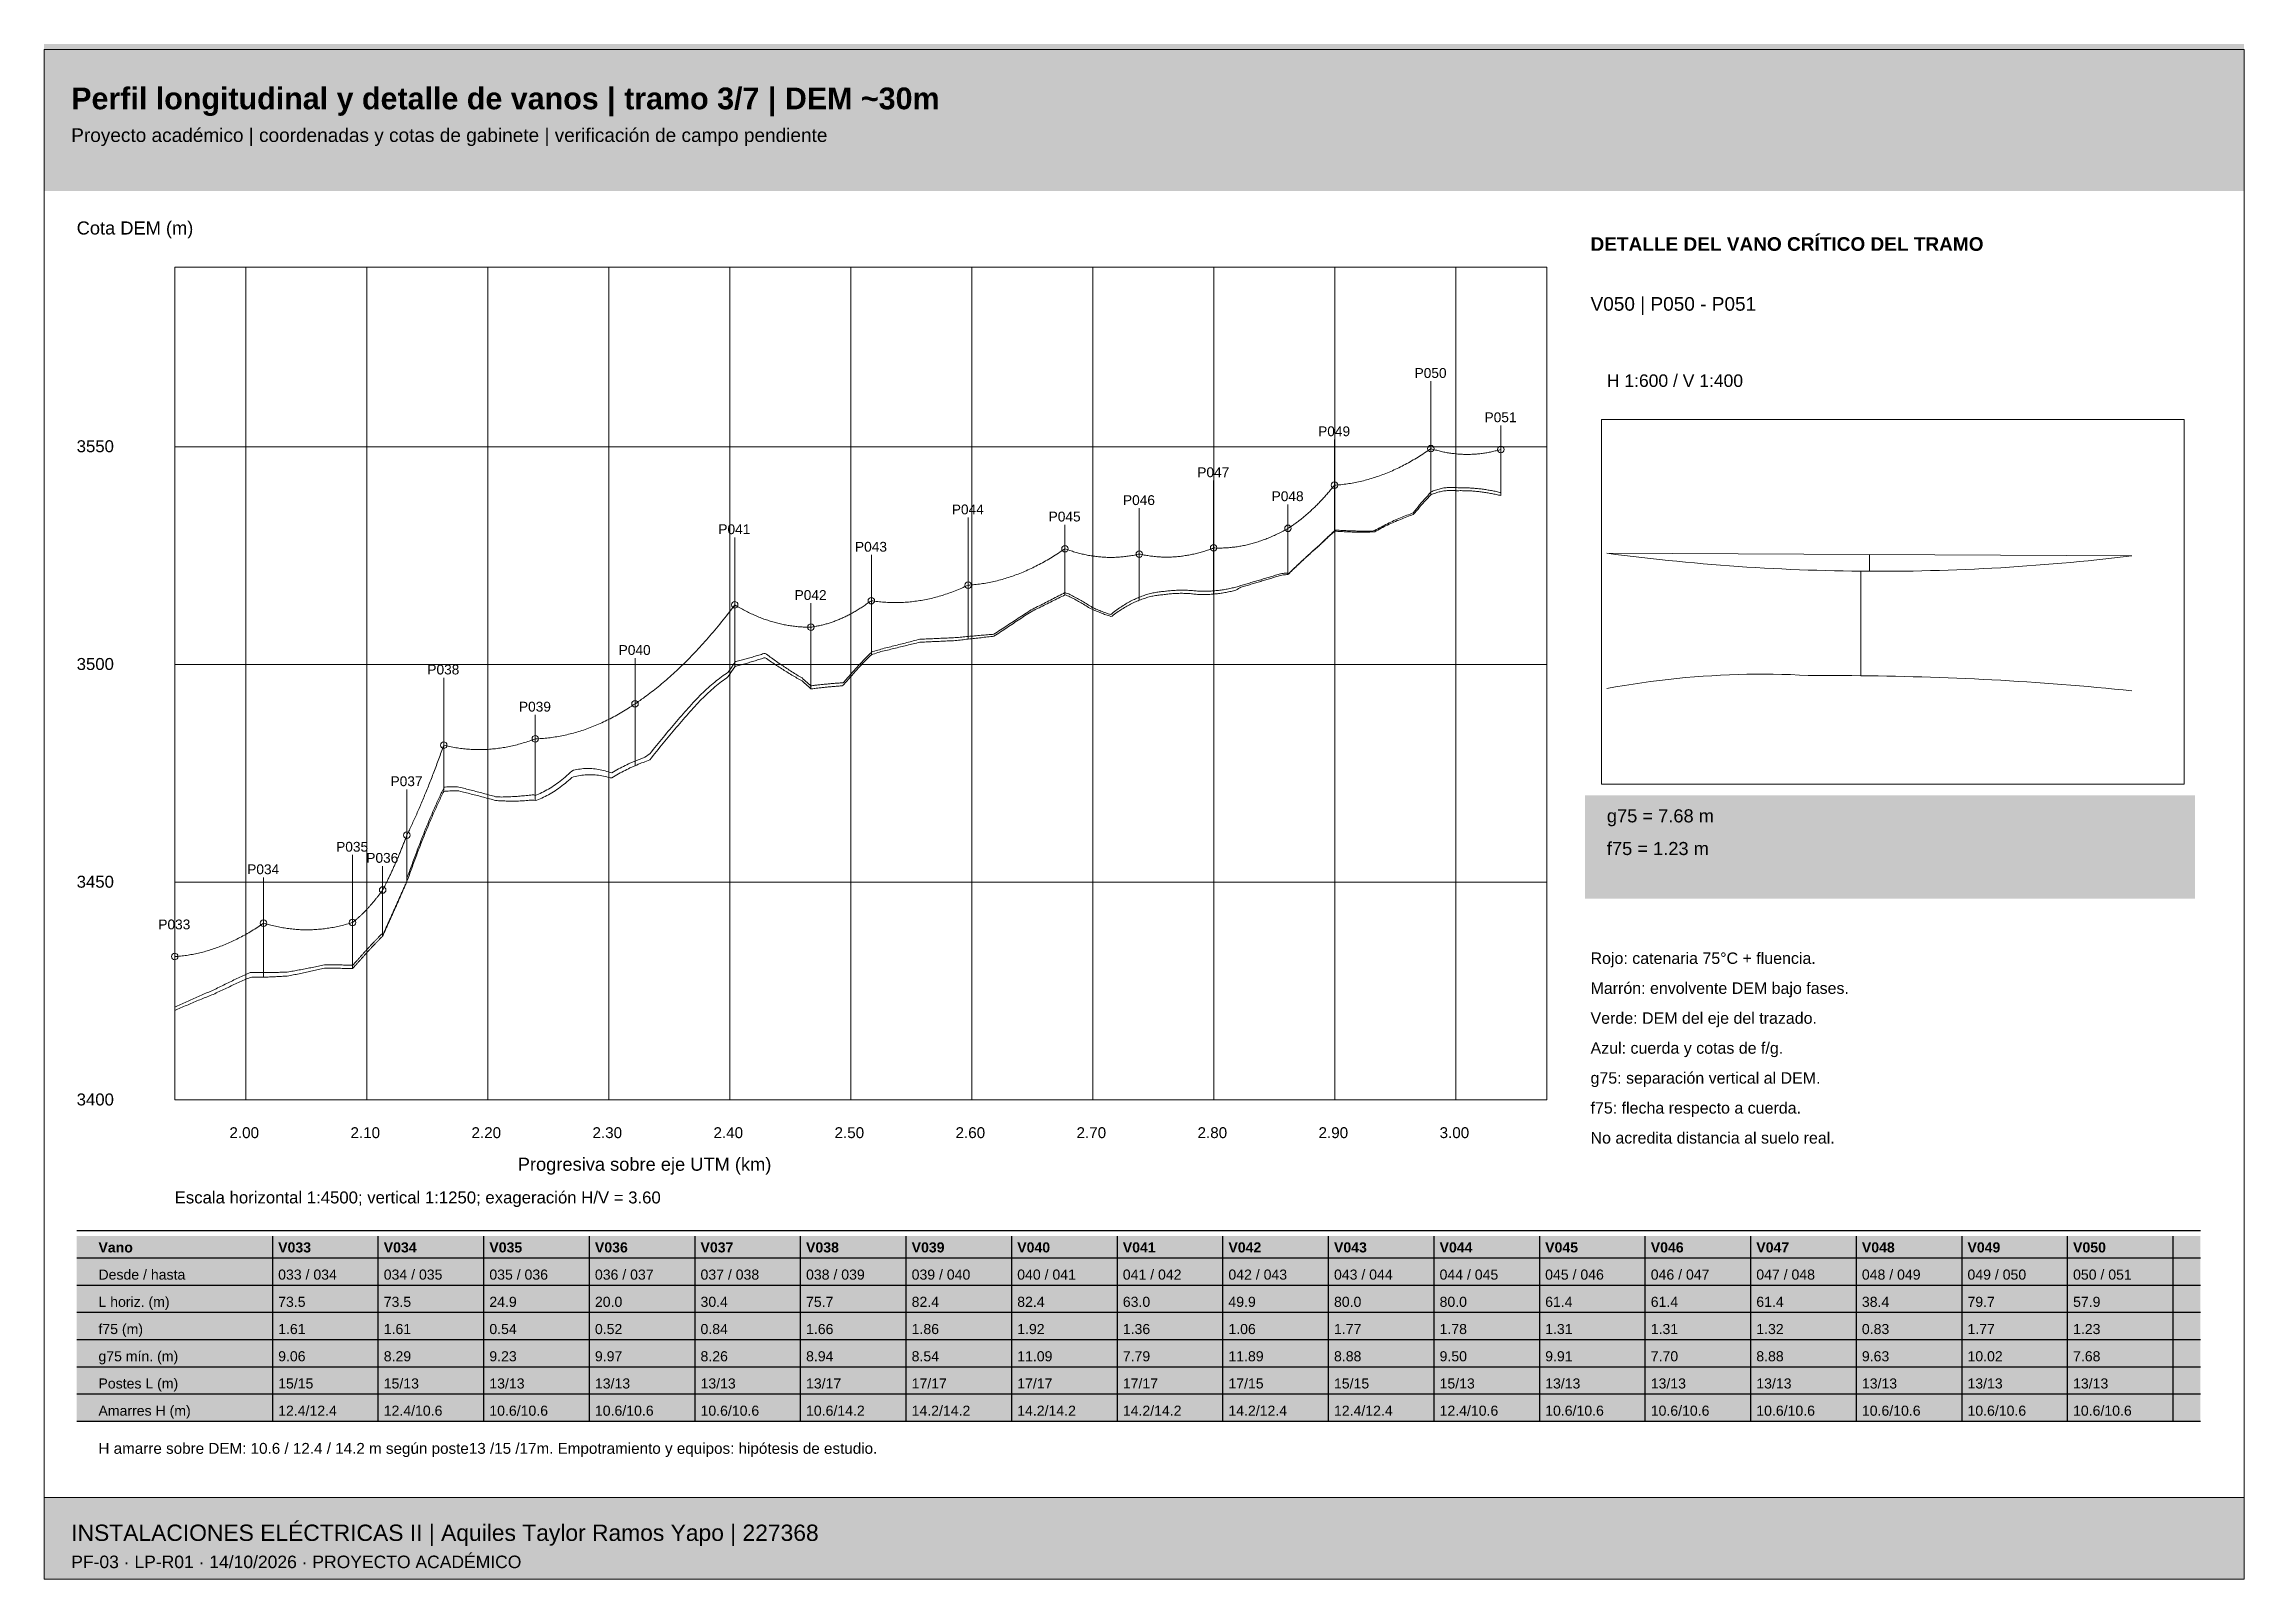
# Paper-space layout 'LP-PF-03' of a CAD drawing. Header units: metres, sheet in millimetres. Extents: x 8 to 412, y 8 to 290.
import ezdxf

# ---------------------------------------------------------------- set-up
doc = ezdxf.new("R2010")
doc.units = ezdxf.units.M
for name, color, linetype, lineweight, true_color in [('DETALLE', 7, 'Continuous', 13, 0x33434d), ('PERFIL_CONDUCTOR', 7, 'Continuous', 13, 0xc53643), ('PERFIL_TERRENO', 7, 'Continuous', 13, 0x976f49), ('PF_COTA', 7, 'Continuous', 0, 0x367db4), ('PF_EJE_DEM', 7, 'Continuous', 0, 0x53856e), ('PF_GRID', 7, 'Continuous', 0, 0xdee6ea), ('ROTULO', 7, 'Continuous', 13, 0x18364a)]:
    doc.layers.add(name, color=color, linetype=linetype, lineweight=lineweight, true_color=true_color)
doc.layers.add('PRESENTACION', color=7, linetype='Continuous')
doc.styles.add('Arial', font='arial.ttf')
doc.styles.add('Arial-Bold', font='arialbd.ttf')

psp = doc.layouts.new('LP-PF-03')

# ---------------------------------------------------------------- texts
at = {"layer": 'ROTULO', "color": 159, "true_color": 0x18364a, "style": 'Arial-Bold'}
for s, height, p in [('Perfil longitudinal y detalle de vanos | tramo 3/7 | DEM ~30m', 4, (13, 278)), ('DETALLE DEL VANO CRÍTICO DEL TRAMO', 2.5, (292, 252))]:
    psp.add_text(s, height=height, dxfattribs=at).set_placement(p)
at = {"layer": 'ROTULO', "color": 147, "true_color": 0x526b7b, "style": 'Arial'}
psp.add_text('Proyecto académico | coordenadas y cotas de gabinete | verificación de campo pendiente', height=2.5, dxfattribs=at).set_placement((13, 272))
at = {"layer": 'ROTULO'}
for s, height, style, p in [('Cota DEM (m)', 2.4, 'Arial', (14, 255)), ('V050 | P050 - P051', 2.5, 'Arial', (292, 241)), ('P050', 1.8, 'Arial', (259.69, 228.66)), ('H 1:600 / V 1:400', 2.3, 'Arial', (295, 227)), ('P051', 1.8, 'Arial', (272.54, 220.52)), ('P049', 1.8, 'Arial', (241.98, 217.95)), ('3550', 2.2, 'Arial', (14, 215)), ('P047', 1.8, 'Arial', (219.79, 210.42)), ('P046', 1.8, 'Arial', (206.14, 205.3)), ('P048', 1.8, 'Arial', (233.44, 206.02)), ('P044', 1.8, 'Arial', (174.71, 203.59)), ('P045', 1.8, 'Arial', (192.49, 202.28)), ('P041', 1.8, 'Arial', (131.84, 199.96)), ('P043', 1.8, 'Arial', (156.93, 196.73)), ('P042', 1.8, 'Arial', (145.84, 187.87)), ('P040', 1.8, 'Arial', (113.53, 177.77)), ('3500', 2.2, 'Arial', (14, 175)), ('P038', 1.8, 'Arial', (78.4, 174.18)), ('P039', 1.8, 'Arial', (95.22, 167.36)), ('P037', 1.8, 'Arial', (71.64, 153.66)), ('g75 = 7.68 m', 2.4, 'Arial', (295, 147)), ('P035', 1.8, 'Arial', (61.65, 141.62)), ('P036', 1.8, 'Arial', (67.19, 139.58)), ('f75 = 1.23 m', 2.4, 'Arial', (295, 141)), ('P034', 1.8, 'Arial', (45.32, 137.49)), ('3450', 2.2, 'Arial', (14, 135)), ('P033', 1.8, 'Arial', (29, 127.35)), ('Rojo: catenaria 75°C + fluencia.', 2.1, 'Arial', (292, 121)), ('Marrón: envolvente DEM bajo fases.', 2.1, 'Arial', (292, 115.5)), ('Verde: DEM del eje del trazado.', 2.1, 'Arial', (292, 110)), ('Azul: cuerda y cotas de f/g.', 2.1, 'Arial', (292, 104.5)), ('g75: separación vertical al DEM.', 2.1, 'Arial', (292, 99)), ('3400', 2.2, 'Arial', (14, 95)), ('f75: flecha respecto a cuerda.', 2.1, 'Arial', (292, 93.5)), ('2.00', 2, 'Arial', (42.05, 89)), ('2.10', 2, 'Arial', (64.28, 89)), ('2.20', 2, 'Arial', (86.5, 89)), ('2.30', 2, 'Arial', (108.72, 89)), ('2.40', 2, 'Arial', (130.94, 89)), ('2.50', 2, 'Arial', (153.17, 89)), ('2.60', 2, 'Arial', (175.39, 89)), ('2.70', 2, 'Arial', (197.61, 89)), ('2.80', 2, 'Arial', (219.83, 89)), ('2.90', 2, 'Arial', (242.05, 89)), ('3.00', 2, 'Arial', (264.28, 89)), ('No acredita distancia al suelo real.', 2.1, 'Arial', (292, 88)), ('Progresiva sobre eje UTM (km)', 2.4, 'Arial', (95, 83)), ('Escala horizontal 1:4500; vertical 1:1250; exageración H/V = 3.60', 2.2, 'Arial', (32, 77)), ('Vano', 1.85, 'Arial-Bold', (18, 68)), ('V033', 1.85, 'Arial-Bold', (51, 68)), ('V034', 1.85, 'Arial-Bold', (70.39, 68)), ('V035', 1.85, 'Arial-Bold', (89.78, 68)), ('V036', 1.85, 'Arial-Bold', (109.17, 68)), ('V037', 1.85, 'Arial-Bold', (128.56, 68)), ('V038', 1.85, 'Arial-Bold', (147.94, 68)), ('V039', 1.85, 'Arial-Bold', (167.33, 68)), ('V040', 1.85, 'Arial-Bold', (186.72, 68)), ('V041', 1.85, 'Arial-Bold', (206.11, 68)), ('V042', 1.85, 'Arial-Bold', (225.5, 68)), ('V043', 1.85, 'Arial-Bold', (244.89, 68)), ('V044', 1.85, 'Arial-Bold', (264.28, 68)), ('V045', 1.85, 'Arial-Bold', (283.67, 68)), ('V046', 1.85, 'Arial-Bold', (303.06, 68)), ('V047', 1.85, 'Arial-Bold', (322.44, 68)), ('V048', 1.85, 'Arial-Bold', (341.83, 68)), ('V049', 1.85, 'Arial-Bold', (361.22, 68)), ('V050', 1.85, 'Arial-Bold', (380.61, 68)), ('Desde / hasta', 1.85, 'Arial', (18, 63)), ('033 / 034', 1.85, 'Arial', (51, 63)), ('034 / 035', 1.85, 'Arial', (70.39, 63)), ('035 / 036', 1.85, 'Arial', (89.78, 63)), ('036 / 037', 1.85, 'Arial', (109.17, 63)), ('037 / 038', 1.85, 'Arial', (128.56, 63)), ('038 / 039', 1.85, 'Arial', (147.94, 63)), ('039 / 040', 1.85, 'Arial', (167.33, 63)), ('040 / 041', 1.85, 'Arial', (186.72, 63)), ('041 / 042', 1.85, 'Arial', (206.11, 63)), ('042 / 043', 1.85, 'Arial', (225.5, 63)), ('043 / 044', 1.85, 'Arial', (244.89, 63)), ('044 / 045', 1.85, 'Arial', (264.28, 63)), ('045 / 046', 1.85, 'Arial', (283.67, 63)), ('046 / 047', 1.85, 'Arial', (303.06, 63)), ('047 / 048', 1.85, 'Arial', (322.44, 63)), ('048 / 049', 1.85, 'Arial', (341.83, 63)), ('049 / 050', 1.85, 'Arial', (361.22, 63)), ('050 / 051', 1.85, 'Arial', (380.61, 63)), ('L horiz. (m)', 1.85, 'Arial', (18, 58)), ('73.5', 1.85, 'Arial', (51, 58)), ('73.5', 1.85, 'Arial', (70.39, 58)), ('24.9', 1.85, 'Arial', (89.78, 58)), ('20.0', 1.85, 'Arial', (109.17, 58)), ('30.4', 1.85, 'Arial', (128.56, 58)), ('75.7', 1.85, 'Arial', (147.94, 58)), ('82.4', 1.85, 'Arial', (167.33, 58)), ('82.4', 1.85, 'Arial', (186.72, 58)), ('63.0', 1.85, 'Arial', (206.11, 58)), ('49.9', 1.85, 'Arial', (225.5, 58)), ('80.0', 1.85, 'Arial', (244.89, 58)), ('80.0', 1.85, 'Arial', (264.28, 58)), ('61.4', 1.85, 'Arial', (283.67, 58)), ('61.4', 1.85, 'Arial', (303.06, 58)), ('61.4', 1.85, 'Arial', (322.44, 58)), ('38.4', 1.85, 'Arial', (341.83, 58)), ('79.7', 1.85, 'Arial', (361.22, 58)), ('57.9', 1.85, 'Arial', (380.61, 58)), ('f75 (m)', 1.85, 'Arial', (18, 53)), ('1.61', 1.85, 'Arial', (51, 53)), ('1.61', 1.85, 'Arial', (70.39, 53)), ('0.54', 1.85, 'Arial', (89.78, 53)), ('0.52', 1.85, 'Arial', (109.17, 53)), ('0.84', 1.85, 'Arial', (128.56, 53)), ('1.66', 1.85, 'Arial', (147.94, 53)), ('1.86', 1.85, 'Arial', (167.33, 53)), ('1.92', 1.85, 'Arial', (186.72, 53)), ('1.36', 1.85, 'Arial', (206.11, 53)), ('1.06', 1.85, 'Arial', (225.5, 53)), ('1.77', 1.85, 'Arial', (244.89, 53)), ('1.78', 1.85, 'Arial', (264.28, 53)), ('1.31', 1.85, 'Arial', (283.67, 53)), ('1.31', 1.85, 'Arial', (303.06, 53)), ('1.32', 1.85, 'Arial', (322.44, 53)), ('0.83', 1.85, 'Arial', (341.83, 53)), ('1.77', 1.85, 'Arial', (361.22, 53)), ('1.23', 1.85, 'Arial', (380.61, 53)), ('g75 mín. (m)', 1.85, 'Arial', (18, 48)), ('9.06', 1.85, 'Arial', (51, 48)), ('8.29', 1.85, 'Arial', (70.39, 48)), ('9.23', 1.85, 'Arial', (89.78, 48)), ('9.97', 1.85, 'Arial', (109.17, 48)), ('8.26', 1.85, 'Arial', (128.56, 48)), ('8.94', 1.85, 'Arial', (147.94, 48)), ('8.54', 1.85, 'Arial', (167.33, 48)), ('11.09', 1.85, 'Arial', (186.72, 48)), ('7.79', 1.85, 'Arial', (206.11, 48)), ('11.89', 1.85, 'Arial', (225.5, 48)), ('8.88', 1.85, 'Arial', (244.89, 48)), ('9.50', 1.85, 'Arial', (264.28, 48)), ('9.91', 1.85, 'Arial', (283.67, 48)), ('7.70', 1.85, 'Arial', (303.06, 48)), ('8.88', 1.85, 'Arial', (322.44, 48)), ('9.63', 1.85, 'Arial', (341.83, 48)), ('10.02', 1.85, 'Arial', (361.22, 48)), ('7.68', 1.85, 'Arial', (380.61, 48)), ('Postes L (m)', 1.85, 'Arial', (18, 43)), ('15/15', 1.85, 'Arial', (51, 43)), ('15/13', 1.85, 'Arial', (70.39, 43)), ('13/13', 1.85, 'Arial', (89.78, 43)), ('13/13', 1.85, 'Arial', (109.17, 43)), ('13/13', 1.85, 'Arial', (128.56, 43)), ('13/17', 1.85, 'Arial', (147.94, 43)), ('17/17', 1.85, 'Arial', (167.33, 43)), ('17/17', 1.85, 'Arial', (186.72, 43)), ('17/17', 1.85, 'Arial', (206.11, 43)), ('17/15', 1.85, 'Arial', (225.5, 43)), ('15/15', 1.85, 'Arial', (244.89, 43)), ('15/13', 1.85, 'Arial', (264.28, 43)), ('13/13', 1.85, 'Arial', (283.67, 43)), ('13/13', 1.85, 'Arial', (303.06, 43)), ('13/13', 1.85, 'Arial', (322.44, 43)), ('13/13', 1.85, 'Arial', (341.83, 43)), ('13/13', 1.85, 'Arial', (361.22, 43)), ('13/13', 1.85, 'Arial', (380.61, 43)), ('Amarres H (m)', 1.85, 'Arial', (18, 38)), ('12.4/12.4', 1.85, 'Arial', (51, 38)), ('12.4/10.6', 1.85, 'Arial', (70.39, 38)), ('10.6/10.6', 1.85, 'Arial', (89.78, 38)), ('10.6/10.6', 1.85, 'Arial', (109.17, 38)), ('10.6/10.6', 1.85, 'Arial', (128.56, 38)), ('10.6/14.2', 1.85, 'Arial', (147.94, 38)), ('14.2/14.2', 1.85, 'Arial', (167.33, 38)), ('14.2/14.2', 1.85, 'Arial', (186.72, 38)), ('14.2/14.2', 1.85, 'Arial', (206.11, 38)), ('14.2/12.4', 1.85, 'Arial', (225.5, 38)), ('12.4/12.4', 1.85, 'Arial', (244.89, 38)), ('12.4/10.6', 1.85, 'Arial', (264.28, 38)), ('10.6/10.6', 1.85, 'Arial', (283.67, 38)), ('10.6/10.6', 1.85, 'Arial', (303.06, 38)), ('10.6/10.6', 1.85, 'Arial', (322.44, 38)), ('10.6/10.6', 1.85, 'Arial', (341.83, 38)), ('10.6/10.6', 1.85, 'Arial', (361.22, 38)), ('10.6/10.6', 1.85, 'Arial', (380.61, 38)), ('H amarre sobre DEM: 10.6 / 12.4 / 14.2 m según poste13 /15 /17m. Empotramiento y equipos: hipótesis de estudio.', 2, 'Arial', (18, 31)), ('INSTALACIONES ELÉCTRICAS II | Aquiles Taylor Ramos Yapo | 227368', 3, 'Arial', (13, 15)), ('PF-03 · LP-R01 · 14/10/2026 · PROYECTO ACADÉMICO', 2.3, 'Arial', (13, 10))]:
    psp.add_text(s, height=height, dxfattribs=dict(at, style=style)).set_placement(p)

# ---------------------------------------------------------------- hatches: boundary and pattern name
at = {"layer": 'PRESENTACION', "true_color": 0xeef4f7}
for points in [[(8, 263), (412, 263), (412, 290), (8, 290)], [(291, 133), (403, 133), (403, 152), (291, 152)], [(8, 8), (412, 8), (412, 23), (8, 23)]]:
    psp.add_hatch(color=7, dxfattribs=at).paths.add_polyline_path(points)
at = {"layer": 'PRESENTACION', "true_color": 0x287d89}
psp.add_hatch(color=137, dxfattribs=at).paths.add_polyline_path([(8, 263), (11, 263), (11, 290), (8, 290)])
at = {"layer": 'PRESENTACION', "true_color": 0xe6eef2}
psp.add_hatch(color=7, dxfattribs=at).paths.add_polyline_path([(14, 64), (404, 64), (404, 71), (14, 71)])
at = {"layer": 'PRESENTACION', "true_color": 0xfff1d8}
psp.add_hatch(color=7, dxfattribs=at).paths.add_polyline_path([(379.61, 37), (399, 37), (399, 71), (379.61, 71)])
at = {"layer": 'PRESENTACION', "true_color": 0xf6f8fa}
psp.add_hatch(color=7, dxfattribs=at).paths.add_polyline_path([(14, 37), (404, 37), (404, 64), (14, 64)])

# ---------------------------------------------------------------- linework, layer by layer
at = {"layer": 'DETALLE'}
for p, q in [((262.69, 207.18), (262.69, 215.66)), ((275.54, 207.04), (275.54, 215.52)), ((244.98, 200.47), (244.98, 208.95)), ((236.44, 192.54), (236.44, 201.02)), ((195.49, 188.8), (195.49, 197.28)), ((209.14, 187.82), (209.14, 196.3)), ((222.79, 188.94), (222.79, 197.42)), ((177.71, 180.67), (177.71, 190.59)), ((134.84, 175.6), (134.84, 186.96)), ((159.93, 177.81), (159.93, 187.73)), ((148.84, 171.51), (148.84, 182.87)), ((116.53, 157.41), (116.53, 168.77)), ((98.22, 151), (98.22, 162.36)), ((81.4, 152.7), (81.4, 161.18)), ((74.64, 136.18), (74.64, 144.66)), ((70.19, 126.1), (70.19, 134.58)), ((48.32, 118.57), (48.32, 128.49)), ((64.65, 120.14), (64.65, 128.62)), ((32, 112.43), (32, 122.35))]:
    psp.add_line(p, q, dxfattribs=at)
for points in [[(32, 96), (284, 96), (284, 249), (32, 249)], [(294, 154), (401, 154), (401, 221), (294, 221)]]:
    psp.add_lwpolyline(points, close=True, dxfattribs=at)
for centre in [(262.69, 215.66), (275.54, 215.52), (244.98, 208.95), (222.79, 197.42), (236.44, 201.02), (195.49, 197.28), (209.14, 196.3), (177.71, 190.59), (134.84, 186.96), (159.93, 187.73), (148.84, 182.87), (116.53, 168.77), (81.4, 161.18), (98.22, 162.36), (74.64, 144.66), (70.19, 134.58), (48.32, 128.49), (64.65, 128.62), (32, 122.35)]:
    psp.add_circle(centre, 0.6, dxfattribs=at)
at = {"layer": 'PERFIL_CONDUCTOR'}
for points in [[(244.98, 208.95), (245.28, 208.97), (245.57, 208.99), (245.87, 209.02), (246.16, 209.04), (246.46, 209.08), (246.75, 209.11), (247.05, 209.15), (247.34, 209.19), (247.64, 209.23), (247.93, 209.28), (248.23, 209.33), (248.52, 209.38), (248.82, 209.44), (249.11, 209.5), (249.41, 209.56), (249.7, 209.63), (250, 209.7), (250.29, 209.77), (250.59, 209.85), (250.88, 209.93), (251.18, 210.01), (251.47, 210.09), (251.77, 210.18), (252.06, 210.27), (252.36, 210.37), (252.65, 210.46), (252.95, 210.57), (253.24, 210.67), (253.54, 210.78), (253.84, 210.89), (254.13, 211), (254.43, 211.12), (254.72, 211.24), (255.02, 211.36), (255.31, 211.48), (255.61, 211.61), (255.9, 211.75), (256.2, 211.88), (256.49, 212.02), (256.79, 212.16), (257.08, 212.31), (257.38, 212.45), (257.67, 212.61), (257.97, 212.76), (258.26, 212.92), (258.56, 213.08), (258.85, 213.24), (259.15, 213.41), (259.44, 213.58), (259.74, 213.75), (260.03, 213.93), (260.33, 214.11), (260.62, 214.29), (260.92, 214.48), (261.21, 214.67), (261.51, 214.86), (261.8, 215.05), (262.1, 215.25), (262.39, 215.46), (262.69, 215.66)], [(262.69, 215.66), (262.9, 215.59), (263.12, 215.53), (263.33, 215.47), (263.54, 215.41), (263.76, 215.35), (263.97, 215.29), (264.19, 215.24), (264.4, 215.19), (264.62, 215.14), (264.83, 215.09), (265.04, 215.04), (265.26, 215), (265.47, 214.96), (265.69, 214.92), (265.9, 214.89), (266.12, 214.85), (266.33, 214.82), (266.54, 214.79), (266.76, 214.76), (266.97, 214.74), (267.19, 214.71), (267.4, 214.69), (267.62, 214.67), (267.83, 214.66), (268.04, 214.64), (268.26, 214.63), (268.47, 214.62), (268.69, 214.61), (268.9, 214.61), (269.12, 214.6), (269.33, 214.6), (269.54, 214.6), (269.76, 214.61), (269.97, 214.61), (270.19, 214.62), (270.4, 214.63), (270.62, 214.64), (270.83, 214.65), (271.04, 214.67), (271.26, 214.69), (271.47, 214.71), (271.69, 214.73), (271.9, 214.76), (272.12, 214.78), (272.33, 214.81), (272.54, 214.84), (272.76, 214.88), (272.97, 214.91), (273.19, 214.95), (273.4, 214.99), (273.62, 215.03), (273.83, 215.08), (274.04, 215.13), (274.26, 215.18), (274.47, 215.23), (274.69, 215.28), (274.9, 215.34), (275.12, 215.39), (275.33, 215.45), (275.54, 215.52)], [(236.44, 201.02), (236.58, 201.1), (236.73, 201.19), (236.87, 201.29), (237.01, 201.38), (237.15, 201.47), (237.3, 201.57), (237.44, 201.67), (237.58, 201.77), (237.72, 201.87), (237.86, 201.97), (238.01, 202.07), (238.15, 202.18), (238.29, 202.28), (238.43, 202.39), (238.58, 202.5), (238.72, 202.61), (238.86, 202.72), (239, 202.84), (239.15, 202.95), (239.29, 203.07), (239.43, 203.19), (239.57, 203.31), (239.72, 203.43), (239.86, 203.55), (240, 203.67), (240.14, 203.8), (240.29, 203.92), (240.43, 204.05), (240.57, 204.18), (240.71, 204.31), (240.85, 204.45), (241, 204.58), (241.14, 204.72), (241.28, 204.85), (241.42, 204.99), (241.57, 205.13), (241.71, 205.28), (241.85, 205.42), (241.99, 205.56), (242.14, 205.71), (242.28, 205.86), (242.42, 206.01), (242.56, 206.16), (242.71, 206.31), (242.85, 206.46), (242.99, 206.62), (243.13, 206.77), (243.27, 206.93), (243.42, 207.09), (243.56, 207.25), (243.7, 207.42), (243.84, 207.58), (243.99, 207.75), (244.13, 207.91), (244.27, 208.08), (244.41, 208.25), (244.56, 208.42), (244.7, 208.6), (244.84, 208.77), (244.98, 208.95)], [(222.79, 197.42), (223.02, 197.41), (223.25, 197.4), (223.47, 197.4), (223.7, 197.39), (223.93, 197.39), (224.16, 197.4), (224.38, 197.4), (224.61, 197.41), (224.84, 197.42), (225.07, 197.43), (225.29, 197.45), (225.52, 197.46), (225.75, 197.48), (225.98, 197.5), (226.2, 197.53), (226.43, 197.55), (226.66, 197.58), (226.89, 197.61), (227.11, 197.64), (227.34, 197.68), (227.57, 197.72), (227.8, 197.76), (228.02, 197.8), (228.25, 197.84), (228.48, 197.89), (228.71, 197.94), (228.93, 197.99), (229.16, 198.05), (229.39, 198.1), (229.62, 198.16), (229.84, 198.22), (230.07, 198.29), (230.3, 198.35), (230.53, 198.42), (230.75, 198.49), (230.98, 198.56), (231.21, 198.64), (231.44, 198.72), (231.66, 198.8), (231.89, 198.88), (232.12, 198.96), (232.35, 199.05), (232.57, 199.14), (232.8, 199.23), (233.03, 199.32), (233.26, 199.42), (233.48, 199.52), (233.71, 199.62), (233.94, 199.72), (234.17, 199.83), (234.39, 199.94), (234.62, 200.05), (234.85, 200.16), (235.08, 200.28), (235.3, 200.39), (235.53, 200.51), (235.76, 200.64), (235.99, 200.76), (236.21, 200.89), (236.44, 201.02)], [(177.71, 190.59), (178, 190.61), (178.3, 190.63), (178.6, 190.65), (178.89, 190.68), (179.19, 190.71), (179.49, 190.75), (179.78, 190.78), (180.08, 190.82), (180.37, 190.87), (180.67, 190.91), (180.97, 190.96), (181.26, 191.02), (181.56, 191.07), (181.86, 191.13), (182.15, 191.19), (182.45, 191.26), (182.75, 191.33), (183.04, 191.4), (183.34, 191.48), (183.63, 191.55), (183.93, 191.64), (184.23, 191.72), (184.52, 191.81), (184.82, 191.9), (185.12, 191.99), (185.41, 192.09), (185.71, 192.19), (186.01, 192.29), (186.3, 192.4), (186.6, 192.51), (186.89, 192.62), (187.19, 192.74), (187.49, 192.86), (187.78, 192.98), (188.08, 193.11), (188.38, 193.24), (188.67, 193.37), (188.97, 193.5), (189.27, 193.64), (189.56, 193.78), (189.86, 193.93), (190.15, 194.08), (190.45, 194.23), (190.75, 194.38), (191.04, 194.54), (191.34, 194.7), (191.64, 194.86), (191.93, 195.03), (192.23, 195.2), (192.53, 195.37), (192.82, 195.55), (193.12, 195.73), (193.41, 195.91), (193.71, 196.1), (194.01, 196.29), (194.3, 196.48), (194.6, 196.68), (194.9, 196.87), (195.19, 197.08), (195.49, 197.28)], [(195.49, 197.28), (195.72, 197.2), (195.94, 197.11), (196.17, 197.03), (196.4, 196.95), (196.63, 196.88), (196.85, 196.81), (197.08, 196.73), (197.31, 196.66), (197.54, 196.6), (197.76, 196.53), (197.99, 196.47), (198.22, 196.41), (198.45, 196.36), (198.67, 196.3), (198.9, 196.25), (199.13, 196.2), (199.36, 196.15), (199.58, 196.1), (199.81, 196.06), (200.04, 196.02), (200.27, 195.98), (200.49, 195.95), (200.72, 195.91), (200.95, 195.88), (201.18, 195.85), (201.4, 195.82), (201.63, 195.8), (201.86, 195.78), (202.09, 195.76), (202.31, 195.74), (202.54, 195.73), (202.77, 195.71), (203, 195.7), (203.22, 195.69), (203.45, 195.69), (203.68, 195.68), (203.91, 195.68), (204.13, 195.68), (204.36, 195.69), (204.59, 195.69), (204.82, 195.7), (205.04, 195.71), (205.27, 195.73), (205.5, 195.74), (205.73, 195.76), (205.95, 195.78), (206.18, 195.8), (206.41, 195.83), (206.64, 195.85), (206.86, 195.88), (207.09, 195.91), (207.32, 195.95), (207.55, 195.98), (207.77, 196.02), (208, 196.06), (208.23, 196.11), (208.46, 196.15), (208.68, 196.2), (208.91, 196.25), (209.14, 196.3)], [(209.14, 196.3), (209.37, 196.25), (209.59, 196.2), (209.82, 196.16), (210.05, 196.11), (210.28, 196.07), (210.5, 196.04), (210.73, 196), (210.96, 195.96), (211.19, 195.93), (211.41, 195.9), (211.64, 195.88), (211.87, 195.85), (212.1, 195.83), (212.33, 195.81), (212.55, 195.79), (212.78, 195.78), (213.01, 195.76), (213.24, 195.75), (213.46, 195.75), (213.69, 195.74), (213.92, 195.74), (214.15, 195.73), (214.37, 195.74), (214.6, 195.74), (214.83, 195.74), (215.06, 195.75), (215.28, 195.76), (215.51, 195.78), (215.74, 195.79), (215.97, 195.81), (216.19, 195.83), (216.42, 195.85), (216.65, 195.87), (216.88, 195.9), (217.1, 195.93), (217.33, 195.96), (217.56, 196), (217.79, 196.03), (218.01, 196.07), (218.24, 196.11), (218.47, 196.15), (218.7, 196.2), (218.92, 196.25), (219.15, 196.3), (219.38, 196.35), (219.61, 196.4), (219.83, 196.46), (220.06, 196.52), (220.29, 196.58), (220.52, 196.65), (220.74, 196.71), (220.97, 196.78), (221.2, 196.85), (221.43, 196.93), (221.65, 197), (221.88, 197.08), (222.11, 197.16), (222.34, 197.24), (222.56, 197.33), (222.79, 197.42)], [(295, 196.44), (296.61, 196.23), (298.21, 196.03), (299.82, 195.83), (301.43, 195.64), (303.04, 195.46), (304.64, 195.29), (306.25, 195.12), (307.86, 194.96), (309.46, 194.8), (311.07, 194.66), (312.68, 194.51), (314.28, 194.38), (315.89, 194.25), (317.5, 194.13), (319.11, 194.02), (320.71, 193.91), (322.32, 193.81), (323.93, 193.72), (325.53, 193.63), (327.14, 193.55), (328.75, 193.48), (330.36, 193.42), (331.96, 193.36), (333.57, 193.31), (335.18, 193.26), (336.78, 193.22), (338.39, 193.19), (340, 193.17), (341.61, 193.15), (343.21, 193.14), (344.82, 193.13), (346.43, 193.14), (348.03, 193.15), (349.64, 193.16), (351.25, 193.18), (352.85, 193.21), (354.46, 193.25), (356.07, 193.3), (357.68, 193.35), (359.28, 193.4), (360.89, 193.47), (362.5, 193.54), (364.1, 193.62), (365.71, 193.7), (367.32, 193.79), (368.93, 193.89), (370.53, 194), (372.14, 194.11), (373.75, 194.23), (375.35, 194.35), (376.96, 194.48), (378.57, 194.62), (380.18, 194.77), (381.78, 194.92), (383.39, 195.08), (385, 195.25), (386.6, 195.42), (388.21, 195.6), (389.82, 195.79), (391.42, 195.98)], [(159.93, 187.73), (160.22, 187.68), (160.52, 187.64), (160.81, 187.6), (161.11, 187.56), (161.41, 187.53), (161.7, 187.5), (162, 187.48), (162.3, 187.45), (162.59, 187.43), (162.89, 187.42), (163.19, 187.4), (163.48, 187.39), (163.78, 187.38), (164.07, 187.38), (164.37, 187.38), (164.67, 187.38), (164.96, 187.39), (165.26, 187.39), (165.56, 187.41), (165.85, 187.42), (166.15, 187.44), (166.45, 187.46), (166.74, 187.48), (167.04, 187.51), (167.33, 187.54), (167.63, 187.57), (167.93, 187.61), (168.22, 187.65), (168.52, 187.69), (168.82, 187.74), (169.11, 187.79), (169.41, 187.84), (169.71, 187.9), (170, 187.95), (170.3, 188.02), (170.59, 188.08), (170.89, 188.15), (171.19, 188.22), (171.48, 188.3), (171.78, 188.37), (172.08, 188.45), (172.37, 188.54), (172.67, 188.62), (172.97, 188.71), (173.26, 188.81), (173.56, 188.9), (173.85, 189), (174.15, 189.11), (174.45, 189.21), (174.74, 189.32), (175.04, 189.43), (175.34, 189.55), (175.63, 189.67), (175.93, 189.79), (176.23, 189.91), (176.52, 190.04), (176.82, 190.17), (177.11, 190.31), (177.41, 190.45), (177.71, 190.59)], [(116.53, 168.77), (116.84, 168.98), (117.14, 169.18), (117.45, 169.39), (117.75, 169.61), (118.06, 169.82), (118.36, 170.04), (118.67, 170.27), (118.97, 170.49), (119.28, 170.72), (119.58, 170.96), (119.89, 171.19), (120.19, 171.43), (120.5, 171.68), (120.8, 171.92), (121.11, 172.17), (121.41, 172.43), (121.72, 172.68), (122.02, 172.94), (122.33, 173.21), (122.63, 173.47), (122.94, 173.74), (123.24, 174.02), (123.55, 174.3), (123.85, 174.58), (124.16, 174.86), (124.46, 175.15), (124.77, 175.44), (125.07, 175.73), (125.38, 176.03), (125.68, 176.33), (125.99, 176.64), (126.29, 176.94), (126.6, 177.25), (126.9, 177.57), (127.21, 177.89), (127.51, 178.21), (127.82, 178.53), (128.12, 178.86), (128.43, 179.19), (128.73, 179.53), (129.04, 179.87), (129.34, 180.21), (129.65, 180.56), (129.95, 180.9), (130.26, 181.26), (130.56, 181.61), (130.87, 181.97), (131.17, 182.33), (131.48, 182.7), (131.78, 183.07), (132.09, 183.44), (132.39, 183.82), (132.7, 184.2), (133, 184.58), (133.31, 184.97), (133.61, 185.36), (133.92, 185.76), (134.23, 186.15), (134.53, 186.56), (134.84, 186.96)], [(134.84, 186.96), (135.07, 186.82), (135.3, 186.68), (135.54, 186.55), (135.77, 186.42), (136, 186.29), (136.24, 186.16), (136.47, 186.03), (136.7, 185.91), (136.94, 185.79), (137.17, 185.67), (137.4, 185.56), (137.64, 185.45), (137.87, 185.33), (138.1, 185.23), (138.34, 185.12), (138.57, 185.02), (138.8, 184.92), (139.04, 184.82), (139.27, 184.72), (139.5, 184.63), (139.74, 184.54), (139.97, 184.45), (140.2, 184.36), (140.44, 184.28), (140.67, 184.2), (140.9, 184.12), (141.14, 184.04), (141.37, 183.97), (141.6, 183.9), (141.84, 183.83), (142.07, 183.76), (142.31, 183.7), (142.54, 183.63), (142.77, 183.57), (143.01, 183.52), (143.24, 183.46), (143.47, 183.41), (143.71, 183.36), (143.94, 183.31), (144.17, 183.27), (144.41, 183.22), (144.64, 183.18), (144.87, 183.15), (145.11, 183.11), (145.34, 183.08), (145.57, 183.05), (145.81, 183.02), (146.04, 182.99), (146.27, 182.97), (146.51, 182.95), (146.74, 182.93), (146.97, 182.91), (147.21, 182.9), (147.44, 182.89), (147.67, 182.88), (147.91, 182.87), (148.14, 182.87), (148.37, 182.87), (148.61, 182.87), (148.84, 182.87)], [(148.84, 182.87), (149.03, 182.89), (149.21, 182.92), (149.4, 182.95), (149.58, 182.98), (149.77, 183.02), (149.95, 183.05), (150.13, 183.09), (150.32, 183.13), (150.5, 183.17), (150.69, 183.21), (150.87, 183.25), (151.06, 183.3), (151.24, 183.35), (151.43, 183.4), (151.61, 183.45), (151.8, 183.5), (151.98, 183.56), (152.17, 183.62), (152.35, 183.67), (152.54, 183.74), (152.72, 183.8), (152.91, 183.86), (153.09, 183.93), (153.28, 184), (153.46, 184.07), (153.64, 184.14), (153.83, 184.22), (154.01, 184.29), (154.2, 184.37), (154.38, 184.45), (154.57, 184.53), (154.75, 184.62), (154.94, 184.7), (155.12, 184.79), (155.31, 184.88), (155.49, 184.97), (155.68, 185.06), (155.86, 185.16), (156.05, 185.25), (156.23, 185.35), (156.42, 185.45), (156.6, 185.56), (156.79, 185.66), (156.97, 185.77), (157.15, 185.88), (157.34, 185.99), (157.52, 186.1), (157.71, 186.21), (157.89, 186.33), (158.08, 186.44), (158.26, 186.56), (158.45, 186.69), (158.63, 186.81), (158.82, 186.93), (159, 187.06), (159.19, 187.19), (159.37, 187.32), (159.56, 187.45), (159.74, 187.59), (159.93, 187.73)], [(98.22, 162.36), (98.53, 162.37), (98.83, 162.38), (99.14, 162.4), (99.45, 162.42), (99.75, 162.44), (100.06, 162.47), (100.36, 162.49), (100.67, 162.53), (100.97, 162.56), (101.28, 162.6), (101.58, 162.65), (101.89, 162.69), (102.19, 162.74), (102.5, 162.79), (102.8, 162.85), (103.11, 162.91), (103.41, 162.97), (103.72, 163.03), (104.02, 163.1), (104.33, 163.18), (104.63, 163.25), (104.94, 163.33), (105.24, 163.41), (105.55, 163.5), (105.85, 163.59), (106.16, 163.68), (106.46, 163.77), (106.77, 163.87), (107.07, 163.97), (107.38, 164.08), (107.68, 164.19), (107.99, 164.3), (108.29, 164.41), (108.6, 164.53), (108.9, 164.65), (109.21, 164.78), (109.51, 164.91), (109.82, 165.04), (110.12, 165.17), (110.43, 165.31), (110.73, 165.45), (111.04, 165.6), (111.34, 165.75), (111.65, 165.9), (111.95, 166.05), (112.26, 166.21), (112.56, 166.37), (112.87, 166.54), (113.17, 166.7), (113.48, 166.88), (113.78, 167.05), (114.09, 167.23), (114.39, 167.41), (114.7, 167.59), (115, 167.78), (115.31, 167.97), (115.61, 168.17), (115.92, 168.37), (116.22, 168.57), (116.53, 168.77)], [(81.4, 161.18), (81.68, 161.11), (81.96, 161.05), (82.24, 160.98), (82.52, 160.93), (82.8, 160.87), (83.08, 160.82), (83.36, 160.77), (83.64, 160.72), (83.92, 160.68), (84.2, 160.64), (84.48, 160.6), (84.76, 160.56), (85.04, 160.53), (85.32, 160.5), (85.6, 160.48), (85.88, 160.45), (86.16, 160.43), (86.45, 160.42), (86.73, 160.4), (87.01, 160.39), (87.29, 160.38), (87.57, 160.38), (87.85, 160.38), (88.13, 160.38), (88.41, 160.38), (88.69, 160.39), (88.97, 160.39), (89.25, 160.41), (89.53, 160.42), (89.81, 160.44), (90.09, 160.46), (90.37, 160.49), (90.65, 160.51), (90.93, 160.54), (91.21, 160.58), (91.49, 160.61), (91.77, 160.65), (92.05, 160.69), (92.33, 160.74), (92.62, 160.78), (92.9, 160.84), (93.18, 160.89), (93.46, 160.95), (93.74, 161), (94.02, 161.07), (94.3, 161.13), (94.58, 161.2), (94.86, 161.27), (95.14, 161.35), (95.42, 161.42), (95.7, 161.5), (95.98, 161.59), (96.26, 161.67), (96.54, 161.76), (96.82, 161.85), (97.1, 161.95), (97.38, 162.05), (97.66, 162.15), (97.94, 162.25), (98.22, 162.36)], [(74.64, 144.66), (74.75, 144.89), (74.86, 145.12), (74.98, 145.36), (75.09, 145.6), (75.2, 145.83), (75.31, 146.07), (75.43, 146.31), (75.54, 146.56), (75.65, 146.8), (75.76, 147.04), (75.88, 147.29), (75.99, 147.54), (76.1, 147.79), (76.21, 148.04), (76.33, 148.29), (76.44, 148.54), (76.55, 148.8), (76.67, 149.05), (76.78, 149.31), (76.89, 149.57), (77, 149.83), (77.12, 150.09), (77.23, 150.36), (77.34, 150.62), (77.45, 150.89), (77.57, 151.16), (77.68, 151.43), (77.79, 151.7), (77.9, 151.97), (78.02, 152.25), (78.13, 152.52), (78.24, 152.8), (78.36, 153.08), (78.47, 153.36), (78.58, 153.64), (78.69, 153.92), (78.81, 154.21), (78.92, 154.49), (79.03, 154.78), (79.14, 155.07), (79.26, 155.36), (79.37, 155.65), (79.48, 155.95), (79.59, 156.24), (79.71, 156.54), (79.82, 156.84), (79.93, 157.14), (80.05, 157.44), (80.16, 157.74), (80.27, 158.05), (80.38, 158.35), (80.5, 158.66), (80.61, 158.97), (80.72, 159.28), (80.83, 159.59), (80.95, 159.91), (81.06, 160.22), (81.17, 160.54), (81.28, 160.86), (81.4, 161.18)], [(70.19, 134.58), (70.27, 134.72), (70.34, 134.87), (70.41, 135.01), (70.49, 135.15), (70.56, 135.3), (70.64, 135.44), (70.71, 135.59), (70.78, 135.74), (70.86, 135.88), (70.93, 136.03), (71.01, 136.18), (71.08, 136.33), (71.16, 136.48), (71.23, 136.64), (71.3, 136.79), (71.38, 136.95), (71.45, 137.1), (71.53, 137.26), (71.6, 137.41), (71.67, 137.57), (71.75, 137.73), (71.82, 137.89), (71.9, 138.05), (71.97, 138.21), (72.04, 138.38), (72.12, 138.54), (72.19, 138.7), (72.27, 138.87), (72.34, 139.04), (72.41, 139.2), (72.49, 139.37), (72.56, 139.54), (72.64, 139.71), (72.71, 139.88), (72.79, 140.05), (72.86, 140.23), (72.93, 140.4), (73.01, 140.57), (73.08, 140.75), (73.16, 140.93), (73.23, 141.1), (73.3, 141.28), (73.38, 141.46), (73.45, 141.64), (73.53, 141.82), (73.6, 142.01), (73.67, 142.19), (73.75, 142.37), (73.82, 142.56), (73.9, 142.74), (73.97, 142.93), (74.04, 143.12), (74.12, 143.31), (74.19, 143.5), (74.27, 143.69), (74.34, 143.88), (74.42, 144.07), (74.49, 144.27), (74.56, 144.46), (74.64, 144.66)], [(64.65, 128.62), (64.74, 128.69), (64.83, 128.76), (64.93, 128.84), (65.02, 128.91), (65.11, 128.99), (65.2, 129.06), (65.3, 129.14), (65.39, 129.22), (65.48, 129.3), (65.57, 129.38), (65.67, 129.46), (65.76, 129.54), (65.85, 129.62), (65.94, 129.7), (66.03, 129.79), (66.13, 129.87), (66.22, 129.96), (66.31, 130.05), (66.4, 130.14), (66.5, 130.23), (66.59, 130.32), (66.68, 130.41), (66.77, 130.5), (66.87, 130.59), (66.96, 130.69), (67.05, 130.78), (67.14, 130.88), (67.24, 130.97), (67.33, 131.07), (67.42, 131.17), (67.51, 131.27), (67.61, 131.37), (67.7, 131.47), (67.79, 131.58), (67.88, 131.68), (67.97, 131.78), (68.07, 131.89), (68.16, 132), (68.25, 132.1), (68.34, 132.21), (68.44, 132.32), (68.53, 132.43), (68.62, 132.54), (68.71, 132.65), (68.81, 132.77), (68.9, 132.88), (68.99, 133), (69.08, 133.11), (69.18, 133.23), (69.27, 133.35), (69.36, 133.47), (69.45, 133.59), (69.55, 133.71), (69.64, 133.83), (69.73, 133.95), (69.82, 134.08), (69.91, 134.2), (70.01, 134.33), (70.1, 134.46), (70.19, 134.58)], [(32, 122.35), (32.27, 122.36), (32.54, 122.38), (32.82, 122.41), (33.09, 122.43), (33.36, 122.46), (33.63, 122.5), (33.9, 122.53), (34.18, 122.57), (34.45, 122.61), (34.72, 122.65), (34.99, 122.7), (35.26, 122.75), (35.54, 122.8), (35.81, 122.86), (36.08, 122.91), (36.35, 122.97), (36.63, 123.04), (36.9, 123.1), (37.17, 123.17), (37.44, 123.25), (37.71, 123.32), (37.99, 123.4), (38.26, 123.48), (38.53, 123.56), (38.8, 123.65), (39.07, 123.74), (39.35, 123.83), (39.62, 123.93), (39.89, 124.02), (40.16, 124.13), (40.43, 124.23), (40.71, 124.34), (40.98, 124.44), (41.25, 124.56), (41.52, 124.67), (41.79, 124.79), (42.07, 124.91), (42.34, 125.03), (42.61, 125.16), (42.88, 125.29), (43.16, 125.42), (43.43, 125.56), (43.7, 125.7), (43.97, 125.84), (44.24, 125.98), (44.52, 126.13), (44.79, 126.28), (45.06, 126.43), (45.33, 126.59), (45.6, 126.74), (45.88, 126.91), (46.15, 127.07), (46.42, 127.24), (46.69, 127.41), (46.96, 127.58), (47.24, 127.76), (47.51, 127.93), (47.78, 128.12), (48.05, 128.3), (48.32, 128.49)], [(48.32, 128.49), (48.6, 128.41), (48.87, 128.33), (49.14, 128.25), (49.41, 128.18), (49.68, 128.11), (49.96, 128.04), (50.23, 127.97), (50.5, 127.91), (50.77, 127.85), (51.05, 127.8), (51.32, 127.74), (51.59, 127.69), (51.86, 127.64), (52.13, 127.6), (52.41, 127.56), (52.68, 127.52), (52.95, 127.48), (53.22, 127.45), (53.49, 127.42), (53.77, 127.39), (54.04, 127.37), (54.31, 127.34), (54.58, 127.32), (54.85, 127.31), (55.13, 127.29), (55.4, 127.28), (55.67, 127.28), (55.94, 127.27), (56.21, 127.27), (56.49, 127.27), (56.76, 127.27), (57.03, 127.28), (57.3, 127.29), (57.57, 127.3), (57.85, 127.32), (58.12, 127.33), (58.39, 127.36), (58.66, 127.38), (58.94, 127.41), (59.21, 127.43), (59.48, 127.47), (59.75, 127.5), (60.02, 127.54), (60.3, 127.58), (60.57, 127.62), (60.84, 127.67), (61.11, 127.72), (61.38, 127.77), (61.66, 127.83), (61.93, 127.88), (62.2, 127.95), (62.47, 128.01), (62.74, 128.08), (63.02, 128.14), (63.29, 128.22), (63.56, 128.29), (63.83, 128.37), (64.1, 128.45), (64.38, 128.53), (64.65, 128.62)]]:
    psp.add_lwpolyline(points, dxfattribs=at)
at = {"layer": 'PERFIL_TERRENO'}
for points in [[(244.98, 200.71), (245.28, 200.71), (245.57, 200.69), (245.87, 200.67), (246.16, 200.65), (246.46, 200.64), (246.75, 200.62), (247.05, 200.61), (247.34, 200.59), (247.64, 200.58), (247.93, 200.57), (248.23, 200.56), (248.52, 200.55), (248.82, 200.54), (249.11, 200.53), (249.41, 200.52), (249.7, 200.52), (250, 200.51), (250.29, 200.5), (250.59, 200.5), (250.88, 200.5), (251.18, 200.51), (251.47, 200.52), (251.77, 200.53), (252.06, 200.54), (252.36, 200.61), (252.65, 200.78), (252.95, 200.94), (253.24, 201.1), (253.54, 201.26), (253.84, 201.41), (254.13, 201.57), (254.43, 201.72), (254.72, 201.87), (255.02, 202.01), (255.31, 202.15), (255.61, 202.29), (255.9, 202.43), (256.2, 202.56), (256.49, 202.69), (256.79, 202.82), (257.08, 202.95), (257.38, 203.07), (257.67, 203.19), (257.97, 203.31), (258.26, 203.42), (258.56, 203.53), (258.85, 203.64), (259.15, 203.75), (259.44, 203.86), (259.74, 204.24), (260.03, 204.61), (260.33, 204.97), (260.62, 205.33), (260.92, 205.68), (261.21, 206.02), (261.51, 206.36), (261.8, 206.69), (262.1, 207.02), (262.39, 207.33), (262.69, 207.65)], [(262.69, 207.71), (262.9, 207.8), (263.12, 207.89), (263.33, 207.97), (263.54, 208.05), (263.76, 208.12), (263.97, 208.18), (264.19, 208.24), (264.4, 208.3), (264.62, 208.35), (264.83, 208.39), (265.04, 208.43), (265.26, 208.47), (265.47, 208.49), (265.69, 208.52), (265.9, 208.53), (266.12, 208.55), (266.33, 208.55), (266.54, 208.55), (266.76, 208.55), (266.97, 208.54), (267.19, 208.52), (267.4, 208.5), (267.62, 208.48), (267.83, 208.47), (268.04, 208.47), (268.26, 208.47), (268.47, 208.47), (268.69, 208.47), (268.9, 208.46), (269.12, 208.46), (269.33, 208.45), (269.54, 208.44), (269.76, 208.43), (269.97, 208.42), (270.19, 208.41), (270.4, 208.39), (270.62, 208.38), (270.83, 208.36), (271.04, 208.34), (271.26, 208.32), (271.47, 208.3), (271.69, 208.27), (271.9, 208.25), (272.12, 208.22), (272.33, 208.19), (272.54, 208.16), (272.76, 208.13), (272.97, 208.1), (273.19, 208.06), (273.4, 208.03), (273.62, 207.99), (273.83, 207.95), (274.04, 207.91), (274.26, 207.87), (274.47, 207.82), (274.69, 207.78), (274.9, 207.73), (275.12, 207.68), (275.33, 207.63), (275.54, 207.58)], [(236.44, 192.58), (236.58, 192.72), (236.73, 192.86), (236.87, 192.99), (237.01, 193.13), (237.15, 193.27), (237.3, 193.41), (237.44, 193.55), (237.58, 193.68), (237.72, 193.82), (237.86, 193.96), (238.01, 194.09), (238.15, 194.23), (238.29, 194.36), (238.43, 194.5), (238.58, 194.63), (238.72, 194.77), (238.86, 194.9), (239, 195.03), (239.15, 195.17), (239.29, 195.3), (239.43, 195.43), (239.57, 195.56), (239.72, 195.69), (239.86, 195.83), (240, 195.96), (240.14, 196.09), (240.29, 196.22), (240.43, 196.35), (240.57, 196.48), (240.71, 196.61), (240.85, 196.73), (241, 196.86), (241.14, 196.99), (241.28, 197.12), (241.42, 197.25), (241.57, 197.37), (241.71, 197.5), (241.85, 197.63), (241.99, 197.75), (242.14, 197.88), (242.28, 198), (242.42, 198.13), (242.56, 198.25), (242.71, 198.39), (242.85, 198.54), (242.99, 198.68), (243.13, 198.82), (243.27, 198.96), (243.42, 199.1), (243.56, 199.23), (243.7, 199.37), (243.84, 199.51), (243.99, 199.64), (244.13, 199.77), (244.27, 199.9), (244.41, 200.04), (244.56, 200.17), (244.7, 200.29), (244.84, 200.42), (244.98, 200.55)], [(222.79, 189.53), (223.02, 189.55), (223.25, 189.57), (223.47, 189.6), (223.7, 189.62), (223.93, 189.65), (224.16, 189.68), (224.38, 189.71), (224.61, 189.75), (224.84, 189.79), (225.07, 189.83), (225.29, 189.87), (225.52, 189.92), (225.75, 189.96), (225.98, 190.01), (226.2, 190.07), (226.43, 190.12), (226.66, 190.18), (226.89, 190.24), (227.11, 190.3), (227.34, 190.36), (227.57, 190.43), (227.8, 190.5), (228.02, 190.57), (228.25, 190.64), (228.48, 190.7), (228.71, 190.77), (228.93, 190.84), (229.16, 190.91), (229.39, 190.97), (229.62, 191.04), (229.84, 191.11), (230.07, 191.18), (230.3, 191.25), (230.53, 191.31), (230.75, 191.38), (230.98, 191.45), (231.21, 191.52), (231.44, 191.58), (231.66, 191.65), (231.89, 191.72), (232.12, 191.79), (232.35, 191.85), (232.57, 191.92), (232.8, 191.99), (233.03, 192.06), (233.26, 192.13), (233.48, 192.19), (233.71, 192.26), (233.94, 192.33), (234.17, 192.4), (234.39, 192.46), (234.62, 192.53), (234.85, 192.6), (235.08, 192.67), (235.3, 192.73), (235.53, 192.74), (235.76, 192.76), (235.99, 192.77), (236.21, 192.78), (236.44, 192.8)], [(177.71, 181.16), (178, 181.19), (178.3, 181.22), (178.6, 181.24), (178.89, 181.27), (179.19, 181.3), (179.49, 181.32), (179.78, 181.35), (180.08, 181.37), (180.37, 181.4), (180.67, 181.42), (180.97, 181.45), (181.26, 181.47), (181.56, 181.49), (181.86, 181.52), (182.15, 181.54), (182.45, 181.57), (182.75, 181.77), (183.04, 181.96), (183.34, 182.16), (183.63, 182.35), (183.93, 182.55), (184.23, 182.74), (184.52, 182.94), (184.82, 183.13), (185.12, 183.33), (185.41, 183.52), (185.71, 183.71), (186.01, 183.91), (186.3, 184.1), (186.6, 184.29), (186.89, 184.49), (187.19, 184.68), (187.49, 184.87), (187.78, 185.07), (188.08, 185.26), (188.38, 185.45), (188.67, 185.64), (188.97, 185.84), (189.27, 186.03), (189.56, 186.18), (189.86, 186.33), (190.15, 186.48), (190.45, 186.63), (190.75, 186.78), (191.04, 186.93), (191.34, 187.08), (191.64, 187.23), (191.93, 187.38), (192.23, 187.53), (192.53, 187.68), (192.82, 187.83), (193.12, 187.98), (193.41, 188.14), (193.71, 188.29), (194.01, 188.44), (194.3, 188.59), (194.6, 188.75), (194.9, 188.9), (195.19, 189.05), (195.49, 189.21)], [(195.49, 189.22), (195.72, 189.14), (195.94, 189.06), (196.17, 188.96), (196.4, 188.85), (196.63, 188.74), (196.85, 188.63), (197.08, 188.51), (197.31, 188.39), (197.54, 188.27), (197.76, 188.15), (197.99, 188.02), (198.22, 187.89), (198.45, 187.76), (198.67, 187.63), (198.9, 187.5), (199.13, 187.36), (199.36, 187.22), (199.58, 187.08), (199.81, 186.93), (200.04, 186.79), (200.27, 186.64), (200.49, 186.49), (200.72, 186.39), (200.95, 186.29), (201.18, 186.19), (201.4, 186.09), (201.63, 185.99), (201.86, 185.9), (202.09, 185.81), (202.31, 185.72), (202.54, 185.63), (202.77, 185.55), (203, 185.47), (203.22, 185.39), (203.45, 185.31), (203.68, 185.24), (203.91, 185.21), (204.13, 185.39), (204.36, 185.56), (204.59, 185.74), (204.82, 185.91), (205.04, 186.07), (205.27, 186.23), (205.5, 186.39), (205.73, 186.54), (205.95, 186.69), (206.18, 186.84), (206.41, 186.98), (206.64, 187.12), (206.86, 187.25), (207.09, 187.38), (207.32, 187.51), (207.55, 187.63), (207.77, 187.75), (208, 187.86), (208.23, 187.97), (208.46, 188.08), (208.68, 188.18), (208.91, 188.28), (209.14, 188.37)], [(209.14, 188.37), (209.37, 188.46), (209.59, 188.55), (209.82, 188.63), (210.05, 188.71), (210.28, 188.79), (210.5, 188.86), (210.73, 188.93), (210.96, 188.99), (211.19, 189.05), (211.41, 189.1), (211.64, 189.16), (211.87, 189.2), (212.1, 189.25), (212.33, 189.29), (212.55, 189.32), (212.78, 189.36), (213.01, 189.38), (213.24, 189.41), (213.46, 189.43), (213.69, 189.44), (213.92, 189.46), (214.15, 189.48), (214.37, 189.51), (214.6, 189.54), (214.83, 189.56), (215.06, 189.58), (215.28, 189.6), (215.51, 189.62), (215.74, 189.63), (215.97, 189.64), (216.19, 189.65), (216.42, 189.66), (216.65, 189.66), (216.88, 189.67), (217.1, 189.67), (217.33, 189.66), (217.56, 189.66), (217.79, 189.65), (218.01, 189.64), (218.24, 189.63), (218.47, 189.61), (218.7, 189.6), (218.92, 189.58), (219.15, 189.56), (219.38, 189.53), (219.61, 189.51), (219.83, 189.5), (220.06, 189.48), (220.29, 189.48), (220.52, 189.47), (220.74, 189.46), (220.97, 189.46), (221.2, 189.46), (221.43, 189.47), (221.65, 189.47), (221.88, 189.48), (222.11, 189.49), (222.34, 189.5), (222.56, 189.51), (222.79, 189.53)], [(134.84, 176.46), (135.07, 176.53), (135.3, 176.59), (135.54, 176.65), (135.77, 176.72), (136, 176.78), (136.24, 176.85), (136.47, 176.92), (136.7, 176.98), (136.94, 177.05), (137.17, 177.11), (137.4, 177.18), (137.64, 177.25), (137.87, 177.32), (138.1, 177.38), (138.34, 177.45), (138.57, 177.52), (138.8, 177.59), (139.04, 177.66), (139.27, 177.73), (139.5, 177.8), (139.74, 177.87), (139.97, 177.94), (140.2, 178.01), (140.44, 178.05), (140.67, 177.88), (140.9, 177.7), (141.14, 177.53), (141.37, 177.36), (141.6, 177.2), (141.84, 177.03), (142.07, 176.86), (142.31, 176.7), (142.54, 176.54), (142.77, 176.37), (143.01, 176.21), (143.24, 176.05), (143.47, 175.9), (143.71, 175.74), (143.94, 175.58), (144.17, 175.43), (144.41, 175.28), (144.64, 175.12), (144.87, 174.97), (145.11, 174.82), (145.34, 174.67), (145.57, 174.53), (145.81, 174.38), (146.04, 174.24), (146.27, 174.09), (146.51, 173.95), (146.74, 173.81), (146.97, 173.67), (147.21, 173.53), (147.44, 173.33), (147.67, 173.11), (147.91, 172.9), (148.14, 172.68), (148.37, 172.46), (148.61, 172.24), (148.84, 172.03)], [(148.84, 172.08), (149.03, 172.11), (149.21, 172.13), (149.4, 172.16), (149.58, 172.18), (149.77, 172.2), (149.95, 172.22), (150.13, 172.25), (150.32, 172.27), (150.5, 172.29), (150.69, 172.31), (150.87, 172.33), (151.06, 172.35), (151.24, 172.37), (151.43, 172.39), (151.61, 172.41), (151.8, 172.42), (151.98, 172.44), (152.17, 172.46), (152.35, 172.48), (152.54, 172.49), (152.72, 172.51), (152.91, 172.52), (153.09, 172.54), (153.28, 172.55), (153.46, 172.57), (153.64, 172.58), (153.83, 172.59), (154.01, 172.6), (154.2, 172.62), (154.38, 172.63), (154.57, 172.64), (154.75, 172.65), (154.94, 172.85), (155.12, 173.06), (155.31, 173.26), (155.49, 173.47), (155.68, 173.68), (155.86, 173.89), (156.05, 174.1), (156.23, 174.31), (156.42, 174.51), (156.6, 174.72), (156.79, 174.93), (156.97, 175.13), (157.15, 175.33), (157.34, 175.53), (157.52, 175.73), (157.71, 175.93), (157.89, 176.13), (158.08, 176.33), (158.26, 176.52), (158.45, 176.71), (158.63, 176.91), (158.82, 177.1), (159, 177.29), (159.19, 177.47), (159.37, 177.66), (159.56, 177.84), (159.74, 178.03), (159.93, 178.21)], [(159.93, 178.28), (160.22, 178.37), (160.52, 178.46), (160.81, 178.55), (161.11, 178.64), (161.41, 178.73), (161.7, 178.82), (162, 178.9), (162.3, 178.98), (162.59, 179.05), (162.89, 179.12), (163.19, 179.2), (163.48, 179.27), (163.78, 179.35), (164.07, 179.42), (164.37, 179.5), (164.67, 179.57), (164.96, 179.65), (165.26, 179.72), (165.56, 179.8), (165.85, 179.87), (166.15, 179.95), (166.45, 180.03), (166.74, 180.1), (167.04, 180.18), (167.33, 180.26), (167.63, 180.33), (167.93, 180.41), (168.22, 180.49), (168.52, 180.57), (168.82, 180.63), (169.11, 180.65), (169.41, 180.66), (169.71, 180.68), (170, 180.69), (170.3, 180.7), (170.59, 180.72), (170.89, 180.73), (171.19, 180.75), (171.48, 180.76), (171.78, 180.77), (172.08, 180.79), (172.37, 180.8), (172.67, 180.82), (172.97, 180.83), (173.26, 180.84), (173.56, 180.86), (173.85, 180.87), (174.15, 180.89), (174.45, 180.9), (174.74, 180.91), (175.04, 180.93), (175.34, 180.94), (175.63, 180.96), (175.93, 180.99), (176.23, 181.02), (176.52, 181.05), (176.82, 181.08), (177.11, 181.1), (177.41, 181.13), (177.71, 181.16)], [(116.53, 158.27), (116.84, 158.39), (117.14, 158.51), (117.45, 158.63), (117.75, 158.74), (118.06, 158.85), (118.36, 158.97), (118.67, 159.19), (118.97, 159.4), (119.28, 159.62), (119.58, 159.98), (119.89, 160.37), (120.19, 160.75), (120.5, 161.13), (120.8, 161.5), (121.11, 161.88), (121.41, 162.25), (121.72, 162.62), (122.02, 162.99), (122.33, 163.36), (122.63, 163.73), (122.94, 164.09), (123.24, 164.45), (123.55, 164.82), (123.85, 165.17), (124.16, 165.53), (124.46, 165.89), (124.77, 166.24), (125.07, 166.59), (125.38, 166.94), (125.68, 167.29), (125.99, 167.63), (126.29, 167.98), (126.6, 168.32), (126.9, 168.67), (127.21, 169), (127.51, 169.33), (127.82, 169.66), (128.12, 169.97), (128.43, 170.28), (128.73, 170.59), (129.04, 170.89), (129.34, 171.18), (129.65, 171.46), (129.95, 171.74), (130.26, 172.01), (130.56, 172.28), (130.87, 172.54), (131.17, 172.79), (131.48, 173.04), (131.78, 173.28), (132.09, 173.51), (132.39, 173.74), (132.7, 173.96), (133, 174.17), (133.31, 174.38), (133.61, 174.59), (133.92, 175.04), (134.23, 175.48), (134.53, 175.93), (134.84, 176.37)], [(295, 171.59), (296.61, 171.88), (298.21, 172.15), (299.82, 172.41), (301.43, 172.65), (303.04, 172.87), (304.64, 173.08), (306.25, 173.26), (307.86, 173.44), (309.46, 173.59), (311.07, 173.73), (312.68, 173.85), (314.28, 173.95), (315.89, 174.04), (317.5, 174.11), (319.11, 174.17), (320.71, 174.2), (322.32, 174.22), (323.93, 174.23), (325.53, 174.21), (327.14, 174.18), (328.75, 174.14), (330.36, 174.07), (331.96, 173.99), (333.57, 173.96), (335.18, 173.97), (336.78, 173.97), (338.39, 173.97), (340, 173.96), (341.61, 173.95), (343.21, 173.93), (344.82, 173.91), (346.43, 173.88), (348.03, 173.85), (349.64, 173.81), (351.25, 173.77), (352.85, 173.73), (354.46, 173.68), (356.07, 173.62), (357.68, 173.56), (359.28, 173.5), (360.89, 173.43), (362.5, 173.35), (364.1, 173.27), (365.71, 173.19), (367.32, 173.1), (368.93, 173), (370.53, 172.91), (372.14, 172.8), (373.75, 172.69), (375.35, 172.58), (376.96, 172.46), (378.57, 172.34), (380.18, 172.21), (381.78, 172.08), (383.39, 171.94), (385, 171.8), (386.6, 171.66), (388.21, 171.5), (389.82, 171.35), (391.42, 171.19)], [(98.22, 151.96), (98.53, 152.07), (98.83, 152.2), (99.14, 152.33), (99.45, 152.47), (99.75, 152.62), (100.06, 152.78), (100.36, 152.95), (100.67, 153.12), (100.97, 153.31), (101.28, 153.5), (101.58, 153.7), (101.89, 153.9), (102.19, 154.12), (102.5, 154.34), (102.8, 154.58), (103.11, 154.82), (103.41, 155.07), (103.72, 155.32), (104.02, 155.59), (104.33, 155.86), (104.63, 156.15), (104.94, 156.44), (105.24, 156.58), (105.55, 156.65), (105.85, 156.71), (106.16, 156.76), (106.46, 156.8), (106.77, 156.84), (107.07, 156.87), (107.38, 156.89), (107.68, 156.9), (107.99, 156.9), (108.29, 156.89), (108.6, 156.88), (108.9, 156.85), (109.21, 156.82), (109.51, 156.78), (109.82, 156.74), (110.12, 156.68), (110.43, 156.61), (110.73, 156.54), (111.04, 156.46), (111.34, 156.37), (111.65, 156.27), (111.95, 156.17), (112.26, 156.13), (112.56, 156.31), (112.87, 156.48), (113.17, 156.65), (113.48, 156.82), (113.78, 156.98), (114.09, 157.14), (114.39, 157.29), (114.7, 157.44), (115, 157.59), (115.31, 157.73), (115.61, 157.87), (115.92, 158.01), (116.22, 158.14), (116.53, 158.27)], [(81.4, 153.49), (81.68, 153.5), (81.96, 153.51), (82.24, 153.52), (82.52, 153.53), (82.8, 153.53), (83.08, 153.53), (83.36, 153.53), (83.64, 153.52), (83.92, 153.52), (84.2, 153.48), (84.48, 153.41), (84.76, 153.34), (85.04, 153.27), (85.32, 153.2), (85.6, 153.13), (85.88, 153.06), (86.16, 152.99), (86.45, 152.92), (86.73, 152.84), (87.01, 152.77), (87.29, 152.7), (87.57, 152.62), (87.85, 152.55), (88.13, 152.48), (88.41, 152.4), (88.69, 152.33), (88.97, 152.25), (89.25, 152.18), (89.53, 152.1), (89.81, 152.02), (90.09, 151.95), (90.37, 151.87), (90.65, 151.79), (90.93, 151.72), (91.21, 151.69), (91.49, 151.68), (91.77, 151.67), (92.05, 151.66), (92.33, 151.67), (92.62, 151.67), (92.9, 151.68), (93.18, 151.69), (93.46, 151.71), (93.74, 151.72), (94.02, 151.73), (94.3, 151.75), (94.58, 151.77), (94.86, 151.78), (95.14, 151.8), (95.42, 151.83), (95.7, 151.85), (95.98, 151.87), (96.26, 151.9), (96.54, 151.92), (96.82, 151.95), (97.1, 151.98), (97.38, 152.01), (97.66, 152.04), (97.94, 152.04), (98.22, 151.96)], [(74.64, 136.8), (74.75, 137.09), (74.86, 137.38), (74.98, 137.66), (75.09, 137.95), (75.2, 138.24), (75.31, 138.53), (75.43, 138.84), (75.54, 139.15), (75.65, 139.46), (75.76, 139.77), (75.88, 140.08), (75.99, 140.39), (76.1, 140.69), (76.21, 140.99), (76.33, 141.3), (76.44, 141.6), (76.55, 141.9), (76.67, 142.19), (76.78, 142.49), (76.89, 142.78), (77, 143.08), (77.12, 143.37), (77.23, 143.66), (77.34, 143.94), (77.45, 144.23), (77.57, 144.52), (77.68, 144.8), (77.79, 145.08), (77.9, 145.36), (78.02, 145.64), (78.13, 145.92), (78.24, 146.19), (78.36, 146.47), (78.47, 146.74), (78.58, 147.01), (78.69, 147.28), (78.81, 147.55), (78.92, 147.81), (79.03, 148.08), (79.14, 148.34), (79.26, 148.6), (79.37, 148.86), (79.48, 149.12), (79.59, 149.38), (79.71, 149.63), (79.82, 149.89), (79.93, 150.14), (80.05, 150.39), (80.16, 150.64), (80.27, 150.89), (80.38, 151.13), (80.5, 151.38), (80.61, 151.62), (80.72, 151.86), (80.83, 152.1), (80.95, 152.34), (81.06, 152.58), (81.17, 152.81), (81.28, 153.05), (81.4, 153.28)], [(70.19, 126.24), (70.27, 126.4), (70.34, 126.57), (70.41, 126.74), (70.49, 126.9), (70.56, 127.07), (70.64, 127.24), (70.71, 127.4), (70.78, 127.57), (70.86, 127.74), (70.93, 127.91), (71.01, 128.07), (71.08, 128.24), (71.16, 128.4), (71.23, 128.57), (71.3, 128.74), (71.38, 128.9), (71.45, 129.07), (71.53, 129.24), (71.6, 129.4), (71.67, 129.57), (71.75, 129.74), (71.82, 129.9), (71.9, 130.07), (71.97, 130.23), (72.04, 130.4), (72.12, 130.56), (72.19, 130.73), (72.27, 130.9), (72.34, 131.06), (72.41, 131.23), (72.49, 131.39), (72.56, 131.56), (72.64, 131.72), (72.71, 131.89), (72.79, 132.06), (72.86, 132.22), (72.93, 132.39), (73.01, 132.55), (73.08, 132.72), (73.16, 132.88), (73.23, 133.05), (73.3, 133.21), (73.38, 133.38), (73.45, 133.54), (73.53, 133.71), (73.6, 133.87), (73.67, 134.04), (73.75, 134.2), (73.82, 134.37), (73.9, 134.53), (73.97, 134.69), (74.04, 134.86), (74.12, 135.02), (74.19, 135.19), (74.27, 135.35), (74.34, 135.52), (74.42, 135.68), (74.49, 135.85), (74.56, 136.01), (74.64, 136.27)], [(64.65, 120.7), (64.74, 120.8), (64.83, 120.91), (64.93, 121.01), (65.02, 121.11), (65.11, 121.21), (65.2, 121.31), (65.3, 121.42), (65.39, 121.52), (65.48, 121.63), (65.57, 121.74), (65.67, 121.84), (65.76, 121.95), (65.85, 122.05), (65.94, 122.15), (66.03, 122.26), (66.13, 122.36), (66.22, 122.46), (66.31, 122.57), (66.4, 122.67), (66.5, 122.77), (66.59, 122.87), (66.68, 122.98), (66.77, 123.08), (66.87, 123.18), (66.96, 123.28), (67.05, 123.38), (67.14, 123.48), (67.24, 123.58), (67.33, 123.68), (67.42, 123.78), (67.51, 123.88), (67.61, 123.98), (67.7, 124.08), (67.79, 124.18), (67.88, 124.28), (67.97, 124.38), (68.07, 124.48), (68.16, 124.57), (68.25, 124.67), (68.34, 124.77), (68.44, 124.86), (68.53, 124.96), (68.62, 125.06), (68.71, 125.15), (68.81, 125.25), (68.9, 125.35), (68.99, 125.44), (69.08, 125.54), (69.18, 125.63), (69.27, 125.73), (69.36, 125.82), (69.45, 125.91), (69.55, 126.01), (69.64, 126.1), (69.73, 126.19), (69.82, 126.29), (69.91, 126.38), (70.01, 126.47), (70.1, 126.57), (70.19, 126.66)], [(32, 113.04), (32.27, 113.16), (32.54, 113.29), (32.82, 113.42), (33.09, 113.55), (33.36, 113.67), (33.63, 113.8), (33.9, 113.93), (34.18, 114.05), (34.45, 114.17), (34.72, 114.3), (34.99, 114.42), (35.26, 114.54), (35.54, 114.66), (35.81, 114.78), (36.08, 114.9), (36.35, 115.02), (36.63, 115.14), (36.9, 115.26), (37.17, 115.37), (37.44, 115.49), (37.71, 115.61), (37.99, 115.72), (38.26, 115.83), (38.53, 115.95), (38.8, 116.06), (39.07, 116.18), (39.35, 116.31), (39.62, 116.45), (39.89, 116.59), (40.16, 116.72), (40.43, 116.86), (40.71, 116.99), (40.98, 117.12), (41.25, 117.26), (41.52, 117.39), (41.79, 117.52), (42.07, 117.65), (42.34, 117.79), (42.61, 117.92), (42.88, 118.05), (43.16, 118.17), (43.43, 118.3), (43.7, 118.43), (43.97, 118.56), (44.24, 118.69), (44.52, 118.81), (44.79, 118.94), (45.06, 119.06), (45.33, 119.19), (45.6, 119.31), (45.88, 119.43), (46.15, 119.43), (46.42, 119.42), (46.69, 119.42), (46.96, 119.42), (47.24, 119.41), (47.51, 119.41), (47.78, 119.41), (48.05, 119.41), (48.32, 119.41)], [(48.32, 119.41), (48.6, 119.41), (48.87, 119.41), (49.14, 119.41), (49.41, 119.42), (49.68, 119.42), (49.96, 119.42), (50.23, 119.43), (50.5, 119.44), (50.77, 119.44), (51.05, 119.45), (51.32, 119.46), (51.59, 119.47), (51.86, 119.48), (52.13, 119.49), (52.41, 119.5), (52.68, 119.51), (52.95, 119.55), (53.22, 119.6), (53.49, 119.65), (53.77, 119.69), (54.04, 119.74), (54.31, 119.79), (54.58, 119.84), (54.85, 119.89), (55.13, 119.94), (55.4, 119.99), (55.67, 120.05), (55.94, 120.1), (56.21, 120.15), (56.49, 120.2), (56.76, 120.26), (57.03, 120.31), (57.3, 120.37), (57.57, 120.43), (57.85, 120.48), (58.12, 120.54), (58.39, 120.6), (58.66, 120.66), (58.94, 120.71), (59.21, 120.77), (59.48, 120.83), (59.75, 120.85), (60.02, 120.84), (60.3, 120.84), (60.57, 120.84), (60.84, 120.83), (61.11, 120.83), (61.38, 120.83), (61.66, 120.82), (61.93, 120.82), (62.2, 120.82), (62.47, 120.81), (62.74, 120.81), (63.02, 120.8), (63.29, 120.8), (63.56, 120.79), (63.83, 120.79), (64.1, 120.78), (64.38, 120.78), (64.65, 120.77)]]:
    psp.add_lwpolyline(points, dxfattribs=at)
at = {"layer": 'PF_COTA'}
for p, q in [((262.69, 215.66), (262.69, 228.06)), ((275.54, 215.52), (275.54, 219.92)), ((244.98, 208.95), (244.98, 217.35)), ((222.79, 197.42), (222.79, 209.82)), ((177.71, 190.59), (177.71, 202.99)), ((209.14, 196.3), (209.14, 204.7)), ((236.44, 201.02), (236.44, 205.42)), ((134.84, 186.96), (134.84, 199.36)), ((195.49, 197.28), (195.49, 201.68)), ((159.93, 187.73), (159.93, 196.13)), ((295, 196.44), (391.42, 195.98)), ((343.21, 193.14), (343.21, 196.21)), ((341.61, 173.95), (341.61, 193.15)), ((148.84, 182.87), (148.84, 187.27)), ((116.53, 168.77), (116.53, 177.17)), ((81.4, 161.18), (81.4, 173.58)), ((98.22, 162.36), (98.22, 166.76)), ((74.64, 144.66), (74.64, 153.06)), ((64.65, 128.62), (64.65, 141.02)), ((70.19, 134.58), (70.19, 138.98)), ((48.32, 128.49), (48.32, 136.89)), ((32, 122.35), (32, 126.75))]:
    psp.add_line(p, q, dxfattribs=at)
at = {"layer": 'PF_EJE_DEM'}
for points in [[(244.98, 200.47), (245.28, 200.48), (245.57, 200.46), (245.87, 200.44), (246.16, 200.43), (246.46, 200.41), (246.75, 200.4), (247.05, 200.38), (247.34, 200.37), (247.64, 200.36), (247.93, 200.35), (248.23, 200.34), (248.52, 200.33), (248.82, 200.32), (249.11, 200.31), (249.41, 200.31), (249.7, 200.3), (250, 200.3), (250.29, 200.3), (250.59, 200.31), (250.88, 200.32), (251.18, 200.33), (251.47, 200.34), (251.77, 200.35), (252.06, 200.37), (252.36, 200.39), (252.65, 200.55), (252.95, 200.71), (253.24, 200.87), (253.54, 201.03), (253.84, 201.18), (254.13, 201.33), (254.43, 201.48), (254.72, 201.62), (255.02, 201.76), (255.31, 201.9), (255.61, 202.04), (255.9, 202.17), (256.2, 202.3), (256.49, 202.43), (256.79, 202.55), (257.08, 202.67), (257.38, 202.79), (257.67, 202.91), (257.97, 203.03), (258.26, 203.14), (258.56, 203.25), (258.85, 203.35), (259.15, 203.45), (259.44, 203.56), (259.74, 203.85), (260.03, 204.21), (260.33, 204.57), (260.62, 204.92), (260.92, 205.26), (261.21, 205.6), (261.51, 205.92), (261.8, 206.25), (262.1, 206.57), (262.39, 206.88), (262.69, 207.18)], [(262.69, 207.18), (262.9, 207.27), (263.12, 207.36), (263.33, 207.44), (263.54, 207.51), (263.76, 207.58), (263.97, 207.64), (264.19, 207.7), (264.4, 207.75), (264.62, 207.8), (264.83, 207.84), (265.04, 207.88), (265.26, 207.91), (265.47, 207.94), (265.69, 207.96), (265.9, 207.97), (266.12, 207.98), (266.33, 207.99), (266.54, 207.99), (266.76, 207.98), (266.97, 207.97), (267.19, 207.95), (267.4, 207.94), (267.62, 207.94), (267.83, 207.94), (268.04, 207.95), (268.26, 207.95), (268.47, 207.94), (268.69, 207.94), (268.9, 207.94), (269.12, 207.93), (269.33, 207.92), (269.54, 207.91), (269.76, 207.9), (269.97, 207.89), (270.19, 207.88), (270.4, 207.86), (270.62, 207.85), (270.83, 207.83), (271.04, 207.81), (271.26, 207.79), (271.47, 207.76), (271.69, 207.74), (271.9, 207.71), (272.12, 207.69), (272.33, 207.66), (272.54, 207.63), (272.76, 207.59), (272.97, 207.56), (273.19, 207.52), (273.4, 207.49), (273.62, 207.45), (273.83, 207.41), (274.04, 207.37), (274.26, 207.32), (274.47, 207.28), (274.69, 207.23), (274.9, 207.19), (275.12, 207.14), (275.33, 207.09), (275.54, 207.04)], [(236.44, 192.54), (236.58, 192.68), (236.73, 192.81), (236.87, 192.95), (237.01, 193.09), (237.15, 193.23), (237.3, 193.37), (237.44, 193.5), (237.58, 193.64), (237.72, 193.78), (237.86, 193.91), (238.01, 194.05), (238.15, 194.18), (238.29, 194.32), (238.43, 194.45), (238.58, 194.59), (238.72, 194.72), (238.86, 194.86), (239, 194.99), (239.15, 195.12), (239.29, 195.26), (239.43, 195.39), (239.57, 195.52), (239.72, 195.65), (239.86, 195.78), (240, 195.91), (240.14, 196.04), (240.29, 196.17), (240.43, 196.3), (240.57, 196.43), (240.71, 196.56), (240.85, 196.69), (241, 196.82), (241.14, 196.95), (241.28, 197.08), (241.42, 197.2), (241.57, 197.33), (241.71, 197.46), (241.85, 197.58), (241.99, 197.71), (242.14, 197.83), (242.28, 197.96), (242.42, 198.08), (242.56, 198.21), (242.71, 198.33), (242.85, 198.46), (242.99, 198.6), (243.13, 198.74), (243.27, 198.88), (243.42, 199.02), (243.56, 199.16), (243.7, 199.29), (243.84, 199.43), (243.99, 199.56), (244.13, 199.69), (244.27, 199.83), (244.41, 199.96), (244.56, 200.09), (244.7, 200.21), (244.84, 200.34), (244.98, 200.47)], [(222.79, 188.94), (223.02, 188.96), (223.25, 188.98), (223.47, 189.01), (223.7, 189.03), (223.93, 189.06), (224.16, 189.1), (224.38, 189.13), (224.61, 189.17), (224.84, 189.21), (225.07, 189.25), (225.29, 189.29), (225.52, 189.34), (225.75, 189.39), (225.98, 189.44), (226.2, 189.5), (226.43, 189.55), (226.66, 189.61), (226.89, 189.67), (227.11, 189.81), (227.34, 189.97), (227.57, 190.12), (227.8, 190.2), (228.02, 190.27), (228.25, 190.33), (228.48, 190.4), (228.71, 190.47), (228.93, 190.54), (229.16, 190.6), (229.39, 190.67), (229.62, 190.74), (229.84, 190.81), (230.07, 190.88), (230.3, 190.94), (230.53, 191.01), (230.75, 191.08), (230.98, 191.15), (231.21, 191.21), (231.44, 191.28), (231.66, 191.35), (231.89, 191.42), (232.12, 191.48), (232.35, 191.55), (232.57, 191.62), (232.8, 191.69), (233.03, 191.75), (233.26, 191.82), (233.48, 191.89), (233.71, 191.96), (233.94, 192.03), (234.17, 192.09), (234.39, 192.16), (234.62, 192.23), (234.85, 192.3), (235.08, 192.36), (235.3, 192.43), (235.53, 192.48), (235.76, 192.49), (235.99, 192.5), (236.21, 192.52), (236.44, 192.54)], [(177.71, 180.67), (178, 180.7), (178.3, 180.74), (178.6, 180.77), (178.89, 180.8), (179.19, 180.84), (179.49, 180.87), (179.78, 180.9), (180.08, 180.93), (180.37, 180.97), (180.67, 181), (180.97, 181.03), (181.26, 181.06), (181.56, 181.09), (181.86, 181.12), (182.15, 181.15), (182.45, 181.19), (182.75, 181.39), (183.04, 181.59), (183.34, 181.79), (183.63, 181.99), (183.93, 182.18), (184.23, 182.38), (184.52, 182.58), (184.82, 182.77), (185.12, 182.97), (185.41, 183.17), (185.71, 183.36), (186.01, 183.56), (186.3, 183.76), (186.6, 183.95), (186.89, 184.15), (187.19, 184.35), (187.49, 184.54), (187.78, 184.74), (188.08, 184.93), (188.38, 185.13), (188.67, 185.32), (188.97, 185.52), (189.27, 185.71), (189.56, 185.86), (189.86, 186), (190.15, 186.15), (190.45, 186.29), (190.75, 186.44), (191.04, 186.58), (191.34, 186.73), (191.64, 186.88), (191.93, 187.02), (192.23, 187.17), (192.53, 187.32), (192.82, 187.47), (193.12, 187.61), (193.41, 187.76), (193.71, 187.91), (194.01, 188.06), (194.3, 188.21), (194.6, 188.35), (194.9, 188.5), (195.19, 188.65), (195.49, 188.8)], [(195.49, 188.8), (195.72, 188.72), (195.94, 188.64), (196.17, 188.55), (196.4, 188.44), (196.63, 188.33), (196.85, 188.21), (197.08, 188.1), (197.31, 187.98), (197.54, 187.85), (197.76, 187.73), (197.99, 187.6), (198.22, 187.47), (198.45, 187.34), (198.67, 187.21), (198.9, 187.07), (199.13, 186.93), (199.36, 186.79), (199.58, 186.65), (199.81, 186.5), (200.04, 186.36), (200.27, 186.25), (200.49, 186.15), (200.72, 186.04), (200.95, 185.94), (201.18, 185.84), (201.4, 185.75), (201.63, 185.65), (201.86, 185.56), (202.09, 185.47), (202.31, 185.39), (202.54, 185.3), (202.77, 185.22), (203, 185.14), (203.22, 185.06), (203.45, 184.99), (203.68, 184.92), (203.91, 184.85), (204.13, 184.9), (204.36, 185.07), (204.59, 185.24), (204.82, 185.41), (205.04, 185.57), (205.27, 185.73), (205.5, 185.88), (205.73, 186.03), (205.95, 186.18), (206.18, 186.32), (206.41, 186.46), (206.64, 186.6), (206.86, 186.73), (207.09, 186.85), (207.32, 186.98), (207.55, 187.1), (207.77, 187.21), (208, 187.32), (208.23, 187.43), (208.46, 187.53), (208.68, 187.63), (208.91, 187.73), (209.14, 187.82)], [(209.14, 187.82), (209.37, 187.91), (209.59, 187.99), (209.82, 188.07), (210.05, 188.15), (210.28, 188.22), (210.5, 188.29), (210.73, 188.36), (210.96, 188.42), (211.19, 188.47), (211.41, 188.53), (211.64, 188.58), (211.87, 188.62), (212.1, 188.66), (212.33, 188.7), (212.55, 188.73), (212.78, 188.76), (213.01, 188.79), (213.24, 188.81), (213.46, 188.83), (213.69, 188.86), (213.92, 188.89), (214.15, 188.92), (214.37, 188.94), (214.6, 188.97), (214.83, 188.99), (215.06, 189.01), (215.28, 189.03), (215.51, 189.04), (215.74, 189.05), (215.97, 189.06), (216.19, 189.07), (216.42, 189.07), (216.65, 189.08), (216.88, 189.08), (217.1, 189.08), (217.33, 189.07), (217.56, 189.07), (217.79, 189.06), (218.01, 189.05), (218.24, 189.03), (218.47, 189.02), (218.7, 189), (218.92, 188.98), (219.15, 188.95), (219.38, 188.93), (219.61, 188.9), (219.83, 188.88), (220.06, 188.87), (220.29, 188.86), (220.52, 188.86), (220.74, 188.85), (220.97, 188.85), (221.2, 188.86), (221.43, 188.86), (221.65, 188.87), (221.88, 188.88), (222.11, 188.89), (222.34, 188.9), (222.56, 188.92), (222.79, 188.94)], [(148.84, 171.51), (149.03, 171.53), (149.21, 171.56), (149.4, 171.58), (149.58, 171.61), (149.77, 171.63), (149.95, 171.65), (150.13, 171.68), (150.32, 171.7), (150.5, 171.72), (150.69, 171.74), (150.87, 171.76), (151.06, 171.78), (151.24, 171.8), (151.43, 171.82), (151.61, 171.84), (151.8, 171.86), (151.98, 171.88), (152.17, 171.9), (152.35, 171.91), (152.54, 171.93), (152.72, 171.95), (152.91, 171.96), (153.09, 171.98), (153.28, 171.99), (153.46, 172.01), (153.64, 172.02), (153.83, 172.03), (154.01, 172.05), (154.2, 172.06), (154.38, 172.07), (154.57, 172.08), (154.75, 172.22), (154.94, 172.42), (155.12, 172.62), (155.31, 172.82), (155.49, 173.02), (155.68, 173.23), (155.86, 173.44), (156.05, 173.65), (156.23, 173.86), (156.42, 174.07), (156.6, 174.29), (156.79, 174.49), (156.97, 174.7), (157.15, 174.9), (157.34, 175.11), (157.52, 175.31), (157.71, 175.51), (157.89, 175.71), (158.08, 175.9), (158.26, 176.1), (158.45, 176.3), (158.63, 176.49), (158.82, 176.68), (159, 176.87), (159.19, 177.06), (159.37, 177.25), (159.56, 177.44), (159.74, 177.62), (159.93, 177.81)], [(159.93, 177.81), (160.22, 177.9), (160.52, 177.99), (160.81, 178.09), (161.11, 178.18), (161.41, 178.28), (161.7, 178.37), (162, 178.46), (162.3, 178.53), (162.59, 178.59), (162.89, 178.66), (163.19, 178.73), (163.48, 178.8), (163.78, 178.87), (164.07, 178.94), (164.37, 179.02), (164.67, 179.09), (164.96, 179.16), (165.26, 179.23), (165.56, 179.3), (165.85, 179.37), (166.15, 179.44), (166.45, 179.52), (166.74, 179.59), (167.04, 179.66), (167.33, 179.73), (167.63, 179.81), (167.93, 179.88), (168.22, 179.95), (168.52, 180.03), (168.82, 180.09), (169.11, 180.1), (169.41, 180.12), (169.71, 180.13), (170, 180.15), (170.3, 180.16), (170.59, 180.17), (170.89, 180.19), (171.19, 180.2), (171.48, 180.22), (171.78, 180.23), (172.08, 180.24), (172.37, 180.26), (172.67, 180.27), (172.97, 180.29), (173.26, 180.3), (173.56, 180.31), (173.85, 180.33), (174.15, 180.34), (174.45, 180.36), (174.74, 180.37), (175.04, 180.38), (175.34, 180.4), (175.63, 180.41), (175.93, 180.45), (176.23, 180.49), (176.52, 180.52), (176.82, 180.56), (177.11, 180.6), (177.41, 180.63), (177.71, 180.67)], [(116.53, 157.41), (116.84, 157.54), (117.14, 157.67), (117.45, 157.79), (117.75, 157.91), (118.06, 158.02), (118.36, 158.13), (118.67, 158.24), (118.97, 158.35), (119.28, 158.5), (119.58, 158.88), (119.89, 159.27), (120.19, 159.65), (120.5, 160.03), (120.8, 160.41), (121.11, 160.79), (121.41, 161.17), (121.72, 161.54), (122.02, 161.91), (122.33, 162.28), (122.63, 162.65), (122.94, 163.02), (123.24, 163.38), (123.55, 163.75), (123.85, 164.11), (124.16, 164.47), (124.46, 164.82), (124.77, 165.18), (125.07, 165.53), (125.38, 165.89), (125.68, 166.24), (125.99, 166.58), (126.29, 166.93), (126.6, 167.28), (126.9, 167.64), (127.21, 167.98), (127.51, 168.32), (127.82, 168.65), (128.12, 168.98), (128.43, 169.3), (128.73, 169.61), (129.04, 169.91), (129.34, 170.21), (129.65, 170.51), (129.95, 170.79), (130.26, 171.07), (130.56, 171.35), (130.87, 171.62), (131.17, 171.88), (131.48, 172.13), (131.78, 172.38), (132.09, 172.62), (132.39, 172.86), (132.7, 173.09), (133, 173.31), (133.31, 173.52), (133.61, 173.81), (133.92, 174.26), (134.23, 174.71), (134.53, 175.15), (134.84, 175.6)], [(134.84, 175.6), (135.07, 175.67), (135.3, 175.73), (135.54, 175.8), (135.77, 175.87), (136, 175.93), (136.24, 176), (136.47, 176.07), (136.7, 176.14), (136.94, 176.21), (137.17, 176.27), (137.4, 176.34), (137.64, 176.41), (137.87, 176.48), (138.1, 176.55), (138.34, 176.62), (138.57, 176.69), (138.8, 176.77), (139.04, 176.84), (139.27, 176.91), (139.5, 176.98), (139.74, 177.05), (139.97, 177.13), (140.2, 177.2), (140.44, 177.26), (140.67, 177.1), (140.9, 176.93), (141.14, 176.77), (141.37, 176.61), (141.6, 176.45), (141.84, 176.29), (142.07, 176.14), (142.31, 175.98), (142.54, 175.83), (142.77, 175.67), (143.01, 175.52), (143.24, 175.37), (143.47, 175.22), (143.71, 175.07), (143.94, 174.93), (144.17, 174.78), (144.41, 174.64), (144.64, 174.49), (144.87, 174.35), (145.11, 174.21), (145.34, 174.07), (145.57, 173.93), (145.81, 173.79), (146.04, 173.66), (146.27, 173.52), (146.51, 173.39), (146.74, 173.26), (146.97, 173.12), (147.21, 172.99), (147.44, 172.8), (147.67, 172.59), (147.91, 172.37), (148.14, 172.16), (148.37, 171.94), (148.61, 171.72), (148.84, 171.51)], [(98.22, 151), (98.53, 151.1), (98.83, 151.22), (99.14, 151.34), (99.45, 151.47), (99.75, 151.61), (100.06, 151.76), (100.36, 151.91), (100.67, 152.08), (100.97, 152.25), (101.28, 152.43), (101.58, 152.62), (101.89, 152.82), (102.19, 153.02), (102.5, 153.24), (102.8, 153.46), (103.11, 153.69), (103.41, 153.93), (103.72, 154.17), (104.02, 154.43), (104.33, 154.69), (104.63, 154.96), (104.94, 155.24), (105.24, 155.34), (105.55, 155.42), (105.85, 155.49), (106.16, 155.55), (106.46, 155.61), (106.77, 155.65), (107.07, 155.69), (107.38, 155.72), (107.68, 155.74), (107.99, 155.75), (108.29, 155.76), (108.6, 155.75), (108.9, 155.74), (109.21, 155.72), (109.51, 155.69), (109.82, 155.65), (110.12, 155.61), (110.43, 155.55), (110.73, 155.49), (111.04, 155.42), (111.34, 155.34), (111.65, 155.26), (111.95, 155.16), (112.26, 155.21), (112.56, 155.39), (112.87, 155.57), (113.17, 155.75), (113.48, 155.92), (113.78, 156.08), (114.09, 156.24), (114.39, 156.4), (114.7, 156.56), (115, 156.71), (115.31, 156.86), (115.61, 157), (115.92, 157.14), (116.22, 157.28), (116.53, 157.41)], [(74.64, 136.18), (74.75, 136.46), (74.86, 136.75), (74.98, 137.04), (75.09, 137.34), (75.2, 137.65), (75.31, 137.97), (75.43, 138.28), (75.54, 138.6), (75.65, 138.91), (75.76, 139.21), (75.88, 139.52), (75.99, 139.83), (76.1, 140.13), (76.21, 140.44), (76.33, 140.74), (76.44, 141.04), (76.55, 141.34), (76.67, 141.63), (76.78, 141.93), (76.89, 142.22), (77, 142.51), (77.12, 142.8), (77.23, 143.09), (77.34, 143.38), (77.45, 143.67), (77.57, 143.95), (77.68, 144.23), (77.79, 144.51), (77.9, 144.79), (78.02, 145.07), (78.13, 145.35), (78.24, 145.62), (78.36, 145.9), (78.47, 146.17), (78.58, 146.44), (78.69, 146.71), (78.81, 146.98), (78.92, 147.24), (79.03, 147.51), (79.14, 147.77), (79.26, 148.03), (79.37, 148.29), (79.48, 148.55), (79.59, 148.8), (79.71, 149.06), (79.82, 149.31), (79.93, 149.56), (80.05, 149.81), (80.16, 150.06), (80.27, 150.31), (80.38, 150.56), (80.5, 150.8), (80.61, 151.04), (80.72, 151.28), (80.83, 151.52), (80.95, 151.76), (81.06, 152), (81.17, 152.23), (81.28, 152.47), (81.4, 152.7)], [(81.4, 152.7), (81.68, 152.72), (81.96, 152.74), (82.24, 152.75), (82.52, 152.77), (82.8, 152.78), (83.08, 152.79), (83.36, 152.79), (83.64, 152.8), (83.92, 152.8), (84.2, 152.77), (84.48, 152.7), (84.76, 152.63), (85.04, 152.56), (85.32, 152.49), (85.6, 152.42), (85.88, 152.35), (86.16, 152.28), (86.45, 152.21), (86.73, 152.14), (87.01, 152.07), (87.29, 151.99), (87.57, 151.92), (87.85, 151.85), (88.13, 151.78), (88.41, 151.7), (88.69, 151.63), (88.97, 151.56), (89.25, 151.48), (89.53, 151.41), (89.81, 151.33), (90.09, 151.26), (90.37, 151.18), (90.65, 151.11), (90.93, 151.03), (91.21, 151.01), (91.49, 150.99), (91.77, 150.97), (92.05, 150.95), (92.33, 150.94), (92.62, 150.93), (92.9, 150.91), (93.18, 150.9), (93.46, 150.89), (93.74, 150.89), (94.02, 150.88), (94.3, 150.88), (94.58, 150.89), (94.86, 150.91), (95.14, 150.92), (95.42, 150.94), (95.7, 150.95), (95.98, 150.97), (96.26, 150.99), (96.54, 151.01), (96.82, 151.04), (97.1, 151.06), (97.38, 151.09), (97.66, 151.11), (97.94, 151.09), (98.22, 151)], [(70.19, 126.1), (70.27, 126.27), (70.34, 126.44), (70.41, 126.6), (70.49, 126.77), (70.56, 126.94), (70.64, 127.1), (70.71, 127.27), (70.78, 127.43), (70.86, 127.6), (70.93, 127.77), (71.01, 127.93), (71.08, 128.1), (71.16, 128.26), (71.23, 128.43), (71.3, 128.59), (71.38, 128.76), (71.45, 128.93), (71.53, 129.09), (71.6, 129.26), (71.67, 129.42), (71.75, 129.59), (71.82, 129.75), (71.9, 129.92), (71.97, 130.08), (72.04, 130.25), (72.12, 130.41), (72.19, 130.58), (72.27, 130.74), (72.34, 130.91), (72.41, 131.07), (72.49, 131.24), (72.56, 131.4), (72.64, 131.57), (72.71, 131.74), (72.79, 131.91), (72.86, 132.08), (72.93, 132.24), (73.01, 132.41), (73.08, 132.58), (73.16, 132.75), (73.23, 132.92), (73.3, 133.08), (73.38, 133.25), (73.45, 133.42), (73.53, 133.59), (73.6, 133.76), (73.67, 133.93), (73.75, 134.1), (73.82, 134.26), (73.9, 134.43), (73.97, 134.6), (74.04, 134.77), (74.12, 134.94), (74.19, 135.11), (74.27, 135.28), (74.34, 135.45), (74.42, 135.62), (74.49, 135.79), (74.56, 135.96), (74.64, 136.18)], [(64.65, 120.14), (64.74, 120.24), (64.83, 120.35), (64.93, 120.45), (65.02, 120.55), (65.11, 120.65), (65.2, 120.76), (65.3, 120.86), (65.39, 120.96), (65.48, 121.06), (65.57, 121.17), (65.67, 121.27), (65.76, 121.37), (65.85, 121.48), (65.94, 121.58), (66.03, 121.68), (66.13, 121.79), (66.22, 121.89), (66.31, 122), (66.4, 122.1), (66.5, 122.2), (66.59, 122.3), (66.68, 122.41), (66.77, 122.51), (66.87, 122.61), (66.96, 122.71), (67.05, 122.81), (67.14, 122.92), (67.24, 123.02), (67.33, 123.12), (67.42, 123.22), (67.51, 123.32), (67.61, 123.42), (67.7, 123.52), (67.79, 123.62), (67.88, 123.71), (67.97, 123.81), (68.07, 123.91), (68.16, 124.01), (68.25, 124.11), (68.34, 124.21), (68.44, 124.3), (68.53, 124.4), (68.62, 124.5), (68.71, 124.59), (68.81, 124.69), (68.9, 124.79), (68.99, 124.88), (69.08, 124.98), (69.18, 125.07), (69.27, 125.17), (69.36, 125.26), (69.45, 125.36), (69.55, 125.45), (69.64, 125.55), (69.73, 125.64), (69.82, 125.73), (69.91, 125.83), (70.01, 125.92), (70.1, 126.01), (70.19, 126.1)], [(32, 112.43), (32.27, 112.54), (32.54, 112.67), (32.82, 112.79), (33.09, 112.91), (33.36, 113.03), (33.63, 113.15), (33.9, 113.27), (34.18, 113.39), (34.45, 113.51), (34.72, 113.62), (34.99, 113.74), (35.26, 113.85), (35.54, 113.97), (35.81, 114.08), (36.08, 114.2), (36.35, 114.31), (36.63, 114.42), (36.9, 114.53), (37.17, 114.64), (37.44, 114.75), (37.71, 114.86), (37.99, 114.97), (38.26, 115.08), (38.53, 115.18), (38.8, 115.29), (39.07, 115.4), (39.35, 115.53), (39.62, 115.66), (39.89, 115.79), (40.16, 115.92), (40.43, 116.05), (40.71, 116.18), (40.98, 116.31), (41.25, 116.44), (41.52, 116.57), (41.79, 116.69), (42.07, 116.82), (42.34, 116.95), (42.61, 117.07), (42.88, 117.2), (43.16, 117.32), (43.43, 117.44), (43.7, 117.57), (43.97, 117.69), (44.24, 117.81), (44.52, 117.93), (44.79, 118.05), (45.06, 118.17), (45.33, 118.29), (45.6, 118.41), (45.88, 118.53), (46.15, 118.54), (46.42, 118.54), (46.69, 118.54), (46.96, 118.54), (47.24, 118.55), (47.51, 118.55), (47.78, 118.56), (48.05, 118.56), (48.32, 118.57)], [(48.32, 118.57), (48.6, 118.57), (48.87, 118.58), (49.14, 118.59), (49.41, 118.6), (49.68, 118.61), (49.96, 118.62), (50.23, 118.63), (50.5, 118.65), (50.77, 118.66), (51.05, 118.67), (51.32, 118.69), (51.59, 118.7), (51.86, 118.72), (52.13, 118.73), (52.41, 118.75), (52.68, 118.77), (52.95, 118.82), (53.22, 118.87), (53.49, 118.92), (53.77, 118.97), (54.04, 119.03), (54.31, 119.08), (54.58, 119.14), (54.85, 119.19), (55.13, 119.25), (55.4, 119.31), (55.67, 119.37), (55.94, 119.43), (56.21, 119.49), (56.49, 119.55), (56.76, 119.62), (57.03, 119.68), (57.3, 119.74), (57.57, 119.8), (57.85, 119.86), (58.12, 119.92), (58.39, 119.98), (58.66, 120.04), (58.94, 120.1), (59.21, 120.16), (59.48, 120.22), (59.75, 120.24), (60.02, 120.23), (60.3, 120.23), (60.57, 120.22), (60.84, 120.22), (61.11, 120.21), (61.38, 120.21), (61.66, 120.2), (61.93, 120.2), (62.2, 120.19), (62.47, 120.19), (62.74, 120.18), (63.02, 120.18), (63.29, 120.17), (63.56, 120.17), (63.83, 120.16), (64.1, 120.15), (64.38, 120.15), (64.65, 120.14)]]:
    psp.add_lwpolyline(points, dxfattribs=at)
at = {"layer": 'PF_GRID'}
for p, q in [((45.05, 96), (45.05, 249)), ((67.28, 96), (67.28, 249)), ((89.5, 96), (89.5, 249)), ((111.72, 96), (111.72, 249)), ((133.94, 96), (133.94, 249)), ((156.17, 96), (156.17, 249)), ((178.39, 96), (178.39, 249)), ((200.61, 96), (200.61, 249)), ((222.83, 96), (222.83, 249)), ((245.05, 96), (245.05, 249)), ((267.28, 96), (267.28, 249)), ((32, 216), (284, 216)), ((32, 176), (284, 176)), ((32, 136), (284, 136)), ((32, 96), (284, 96))]:
    psp.add_line(p, q, dxfattribs=at)
at = {"layer": 'PRESENTACION', "color": 254, "true_color": 0xdee6ea}
for p, q in [((14, 72), (404, 72)), ((50, 37), (50, 71)), ((69.39, 37), (69.39, 71)), ((88.78, 37), (88.78, 71)), ((108.17, 37), (108.17, 71)), ((127.56, 37), (127.56, 71)), ((146.94, 37), (146.94, 71)), ((166.33, 37), (166.33, 71)), ((185.72, 37), (185.72, 71)), ((205.11, 37), (205.11, 71)), ((224.5, 37), (224.5, 71)), ((243.89, 37), (243.89, 71)), ((263.28, 37), (263.28, 71)), ((282.67, 37), (282.67, 71)), ((302.06, 37), (302.06, 71)), ((321.44, 37), (321.44, 71)), ((340.83, 37), (340.83, 71)), ((360.22, 37), (360.22, 71)), ((379.61, 37), (379.61, 71)), ((399, 37), (399, 71)), ((14, 67), (404, 67)), ((14, 62), (404, 62)), ((14, 57), (404, 57)), ((14, 52), (404, 52)), ((14, 47), (404, 47)), ((14, 42), (404, 42)), ((14, 37), (404, 37))]:
    psp.add_line(p, q, dxfattribs=at)
at = {"layer": 'ROTULO'}
psp.add_line((8, 23), (412, 23), dxfattribs=at)
psp.add_lwpolyline([(8, 8), (412, 8), (412, 289), (8, 289)], close=True, dxfattribs=at)

psp.set_redraw_order([(e.dxf.handle, doc.entitydb.next_handle()) for e in psp.query("TEXT MTEXT ATTDEF DIMENSION ARC_DIMENSION")])  # texts and dimensions are drawn at this point

doc.saveas('drawing.dxf')
